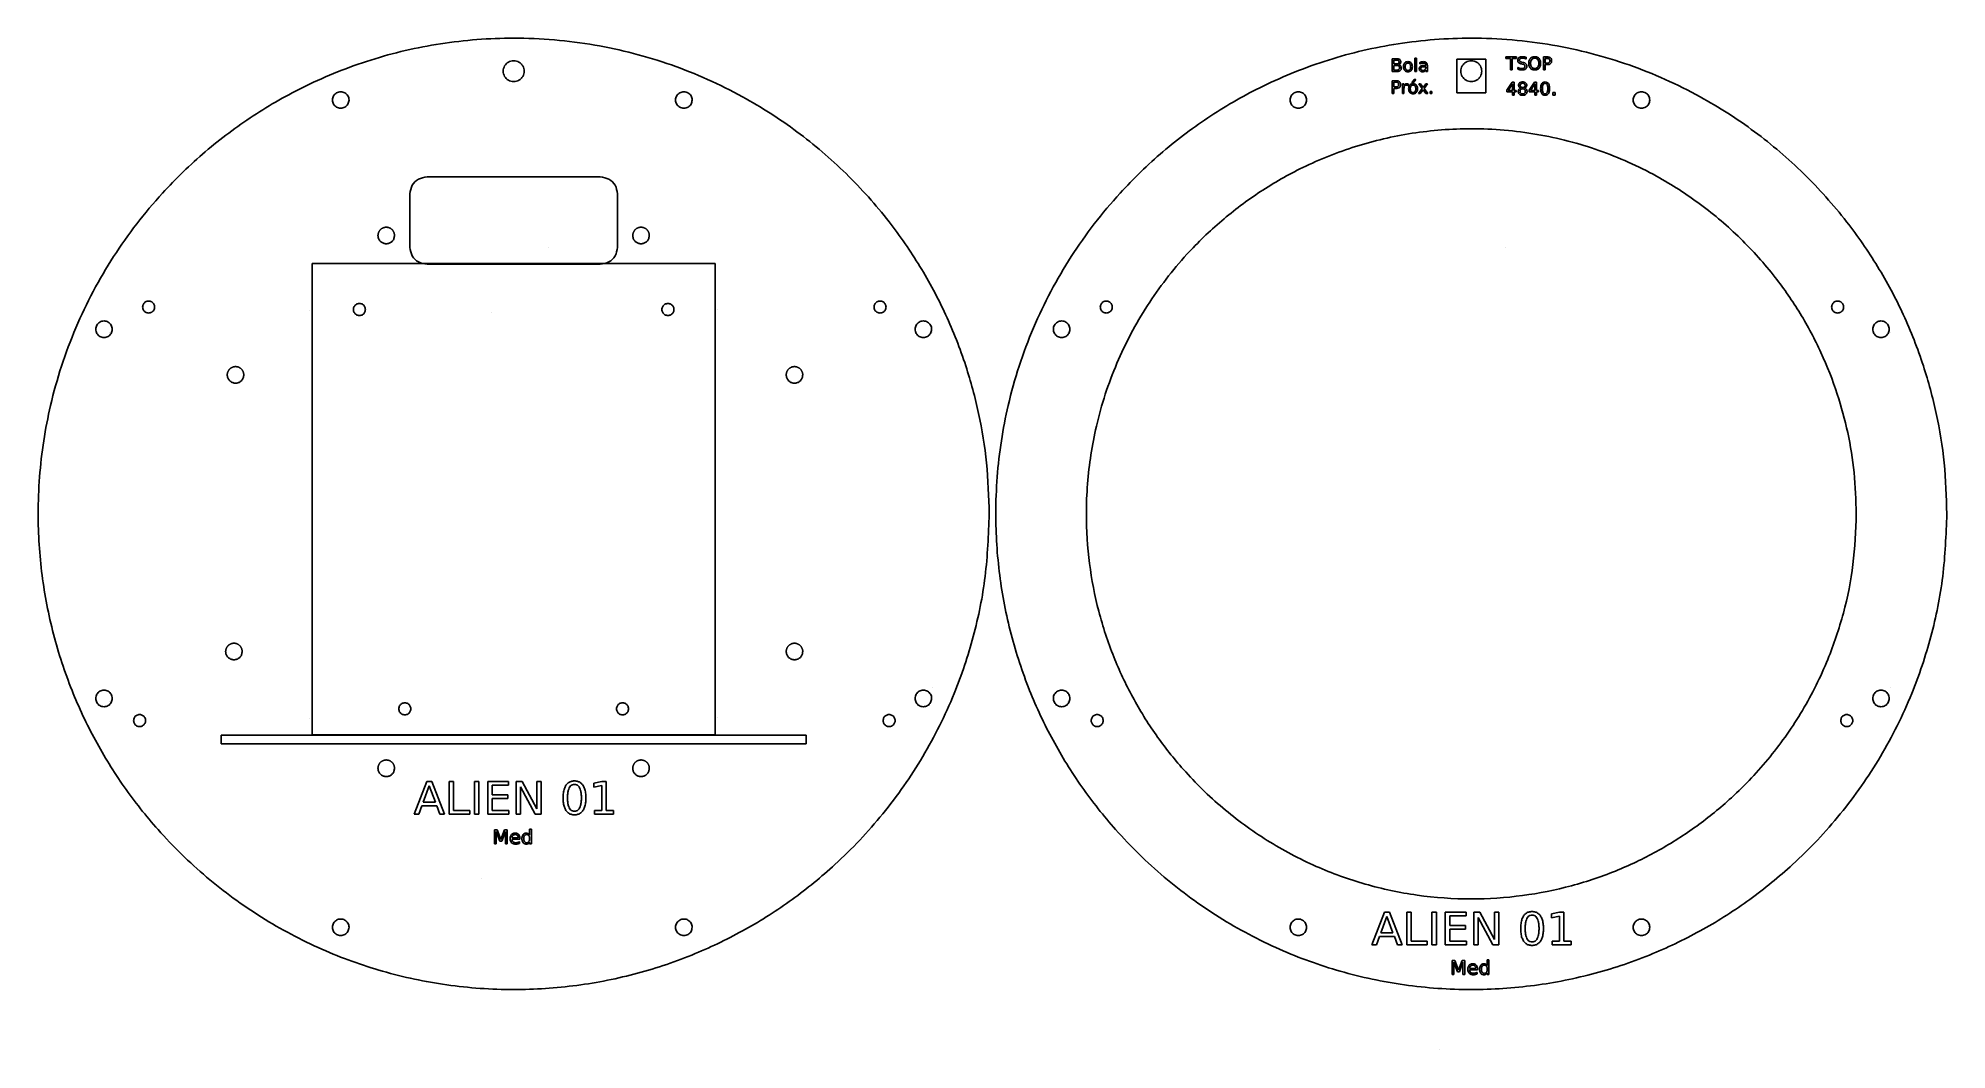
# Model space of a CAD drawing. Extents: x 0 to 421, y -13 to 210.
import ezdxf

# ---------------------------------------------------------------- set-up
doc = ezdxf.new("R2010")
doc.units = 0
doc.layers.add('Capa_1', color=7, linetype='CONTINUOUS')

msp = doc.modelspace()

# ---------------------------------------------------------------- linework, layer by layer
at = {"layer": 'Capa_1', "color": 3}
for p, q in [((69.80534, 203.663555), (69.80534, 203.663555)), ((280.90756, 203.663555), (280.90756, 203.663555)), ((112.573496, 163.786117), (112.573496, 163.786117)), ((323.675713, 163.786117), (323.675713, 163.786117)), ((60.071236, 149.798901), (60.071236, 149.798901)), ((100.073496, 149.286134), (100.073496, 149.286134)), ((149.955156, 149.978903), (149.955156, 149.978903)), ((15.956901, 145.036108), (15.956901, 145.036108)), ((197.299695, 145.036108), (197.299695, 145.036108)), ((227.059122, 145.036108), (227.059122, 145.036108)), ((408.401928, 145.036108), (408.401928, 145.036108)), ((15.956901, 63.672048), (15.956901, 63.672048)), ((197.299695, 66.674415), (197.299695, 66.674415)), ((227.059122, 63.672048), (227.059122, 63.672048)), ((408.401928, 66.674415), (408.401928, 66.674415)), ((60.071236, 59.987978), (60.071236, 59.987978)), ((149.884169, 60.09397), (149.884169, 60.09397)), ((97.963778, 24.705185), (97.963778, 24.705185)), ((309.066, -13.112592), (309.066, -13.112592))]:
    msp.add_line(p, q, dxfattribs=at)
at = {"layer": 'Capa_1', "color": 7}
for p, q in [((107.306637, 202.553948), (107.306637, 202.553948)), ((298.664305, 205.30472), (299.642035, 205.30472)), ((298.664305, 202.475778), (298.664305, 205.30472)), ((298.664305, 205.30472), (298.664305, 205.30472)), ((299.679938, 202.475778), (298.664305, 202.475778)), ((299.047054, 204.99018), (299.047054, 204.137519)), ((299.613616, 204.99018), (299.047054, 204.99018)), ((299.047054, 204.99018), (299.047054, 204.99018)), ((299.047054, 204.137519), (299.613616, 204.137519)), ((299.047054, 203.826773), (299.047054, 202.790314)), ((299.660972, 203.826773), (299.047054, 203.826773)), ((299.047054, 203.826773), (299.047054, 203.826773)), ((299.047054, 202.790314), (299.660972, 202.790314)), ((302.1318, 204.649117), (302.1318, 204.649117)), ((302.1318, 204.353526), (302.1318, 204.353526)), ((303.681736, 205.424091), (304.030393, 205.424091)), ((303.681736, 202.475778), (303.681736, 205.424091)), ((303.681736, 205.424091), (303.681736, 205.424091)), ((304.030393, 202.475778), (303.681736, 202.475778)), ((304.030393, 205.424091), (304.030393, 202.475778)), ((304.780738, 204.179206), (304.780738, 204.501323)), ((305.58033, 203.815405), (306.069195, 203.815405)), ((306.069195, 203.542552), (305.722457, 203.542552)), ((305.722457, 203.542552), (305.722457, 203.542552)), ((306.069195, 203.815405), (306.069195, 203.849511)), ((306.069195, 203.464865), (306.069195, 203.542552)), ((306.069195, 202.475778), (306.069195, 202.797895)), ((306.417852, 202.475778), (306.069195, 202.475778)), ((306.417852, 203.686556), (306.417852, 202.475778)), ((306.417852, 203.686556), (306.417852, 203.686556)), ((318.408854, 202.553949), (318.408854, 202.553949)), ((323.704923, 205.697037), (326.098054, 205.697037)), ((323.704923, 205.37492), (323.704923, 205.697037)), ((323.704923, 205.697037), (323.704923, 205.697037)), ((324.709154, 205.37492), (323.704923, 205.37492)), ((324.709154, 202.868098), (324.709154, 205.37492)), ((325.093795, 202.868098), (324.709154, 202.868098)), ((326.098054, 205.37492), (325.093795, 205.37492)), ((325.093795, 205.37492), (325.093795, 202.868098)), ((326.098054, 205.697037), (326.098054, 205.37492)), ((326.355752, 202.993153), (326.355752, 203.387274)), ((327.388403, 204.122457), (327.155344, 204.167931)), ((327.269051, 204.533629), (327.500219, 204.486258)), ((328.165276, 205.604191), (328.165276, 205.230916)), ((328.165276, 205.604191), (328.165276, 205.604191)), ((330.080916, 205.748198), (330.080916, 205.748198)), ((330.080916, 205.437449), (330.080916, 205.437449)), ((331.987101, 205.697037), (332.851124, 205.697037)), ((331.987101, 202.868098), (331.987101, 205.697037)), ((331.987101, 205.697037), (331.987101, 205.697037)), ((332.369851, 202.868098), (331.987101, 202.868098)), ((332.369851, 205.3825), (332.369851, 204.319516)), ((332.851124, 205.3825), (332.369851, 205.3825)), ((332.369851, 205.3825), (332.369851, 205.3825)), ((332.369851, 204.319516), (332.851124, 204.319516)), ((332.851124, 204.004979), (332.369851, 204.004979)), ((332.369851, 204.004979), (332.369851, 202.868098)), ((298.664305, 200.454025), (299.528328, 200.454025)), ((298.664305, 197.625083), (298.664305, 200.454025)), ((298.664305, 200.454025), (298.664305, 200.454025)), ((299.047054, 200.139486), (299.047054, 199.076501)), ((299.528328, 200.139486), (299.047054, 200.139486)), ((299.047054, 200.139486), (299.047054, 200.139486)), ((299.047054, 199.076501), (299.528328, 199.076501)), ((299.528328, 198.761965), (299.047054, 198.761965)), ((299.047054, 198.761965), (299.047054, 197.625083)), ((300.909665, 197.625078), (300.909665, 199.747256)), ((300.909665, 199.747256), (301.260185, 199.747256)), ((301.260185, 199.747256), (301.260185, 199.417561)), ((301.260185, 198.743011), (301.260185, 197.625078)), ((302.150737, 199.77948), (302.153559, 199.421363)), ((302.153559, 199.421363), (302.152656, 199.421357)), ((302.993932, 200.016324), (303.524482, 200.728771)), ((303.283831, 200.016324), (302.993932, 200.016324)), ((303.261112, 199.798423), (303.261112, 199.798423)), ((303.261112, 199.502832), (303.261112, 199.502832)), ((303.901559, 200.728771), (303.283831, 200.016324)), ((303.524482, 200.728771), (303.901559, 200.728771)), ((303.524482, 200.728771), (303.524482, 200.728771)), ((304.43589, 197.625083), (305.26012, 198.735439)), ((305.26012, 198.735439), (304.505994, 199.747262)), ((304.505994, 199.747262), (304.917164, 199.747262)), ((305.46476, 198.458796), (304.84706, 197.625083)), ((304.917164, 199.747262), (305.479915, 198.991236)), ((306.082459, 197.625083), (305.46476, 198.458796)), ((305.479915, 198.991236), (306.042666, 199.747262)), ((306.453836, 199.747262), (305.686445, 198.714597)), ((305.686445, 198.714597), (306.493629, 197.625083)), ((306.042666, 199.747262), (306.453836, 199.747262)), ((306.453836, 199.747262), (306.453836, 199.747262)), ((307.035552, 198.106363), (307.435348, 198.106363)), ((307.035552, 197.625083), (307.035552, 198.106363)), ((307.035552, 198.106363), (307.035552, 198.106363)), ((307.435348, 198.106363), (307.435348, 197.625083)), ((323.90578, 198.337429), (325.08245, 200.129913)), ((323.90578, 197.967941), (323.90578, 198.337429)), ((325.182864, 197.967941), (323.90578, 197.967941)), ((325.182864, 199.796428), (324.216507, 198.286268)), ((324.216507, 198.286268), (325.182864, 198.286268)), ((325.08245, 200.129913), (325.563723, 200.129913)), ((325.08245, 200.129913), (325.08245, 200.129913)), ((325.182864, 198.286268), (325.182864, 199.796428)), ((325.182864, 199.796428), (325.182864, 199.796428)), ((325.182864, 197.300971), (325.182864, 197.967941)), ((325.563723, 200.129913), (325.563723, 198.286268)), ((325.563723, 198.286268), (325.967301, 198.286268)), ((325.967301, 197.967941), (325.563723, 197.967941)), ((325.563723, 197.967941), (325.563723, 197.300971)), ((325.967301, 198.286268), (325.967301, 197.967941)), ((326.897675, 199.411781), (326.897675, 199.411781)), ((327.037883, 198.80734), (327.037883, 198.80734)), ((327.420632, 198.644388), (327.420632, 198.644388)), ((328.847407, 198.337429), (330.024076, 200.129913)), ((328.847407, 197.967941), (328.847407, 198.337429)), ((330.124519, 197.967941), (328.847407, 197.967941)), ((330.124519, 199.796428), (329.158162, 198.286268)), ((329.158162, 198.286268), (330.124519, 198.286268)), ((330.024076, 200.129913), (330.505378, 200.129913)), ((330.024076, 200.129913), (330.024076, 200.129913)), ((330.124519, 198.286268), (330.124519, 199.796428)), ((330.124519, 199.796428), (330.124519, 199.796428)), ((330.124519, 197.300971), (330.124519, 197.967941)), ((330.505378, 200.129913), (330.505378, 198.286268)), ((330.505378, 198.286268), (330.908956, 198.286268)), ((330.908956, 197.967941), (330.505378, 197.967941)), ((330.505378, 197.967941), (330.505378, 197.300971)), ((330.908956, 198.286268), (330.908956, 197.967941)), ((332.362259, 200.181071), (332.362259, 200.181071)), ((332.362259, 199.877902), (332.362259, 199.877902)), ((334.091406, 197.871396), (334.565257, 197.871396)), ((334.091406, 197.300971), (334.091406, 197.871396)), ((334.091406, 197.871396), (334.091406, 197.871396)), ((334.565257, 197.871396), (334.565257, 197.300971)), ((68.701411, 196.201365), (68.701411, 196.201365)), ((144.336967, 196.201365), (144.336967, 196.201365)), ((279.803619, 196.201365), (279.803619, 196.201365)), ((299.047054, 197.625083), (298.664305, 197.625083)), ((301.260185, 197.625078), (300.909665, 197.625078)), ((304.84706, 197.625083), (304.43589, 197.625083)), ((306.493629, 197.625083), (306.082459, 197.625083)), ((307.435348, 197.625083), (307.035552, 197.625083)), ((325.563723, 197.300971), (325.182864, 197.300971)), ((330.505378, 197.300971), (330.124519, 197.300971)), ((334.565257, 197.300971), (334.091406, 197.300971)), ((355.439175, 196.201365), (355.439175, 196.201365)), ((85.916298, 179.241128), (124.083704, 179.241128)), ((85.916298, 179.241128), (85.916298, 179.241128)), ((82.117248, 163.72407), (82.117248, 175.543057)), ((127.882751, 175.543057), (127.882751, 163.72407)), ((124.083704, 160.026), (85.916298, 160.026)), ((23.205307, 150.576375), (23.205307, 150.576375)), ((72.323611, 150.034723), (72.323611, 150.034723)), ((140.323613, 150.034723), (140.323613, 150.034723)), ((184.431308, 150.576375), (184.431308, 150.576375)), ((234.307529, 150.576375), (234.307529, 150.576375)), ((395.533529, 150.576375), (395.533529, 150.576375)), ((16.512498, 145.68203), (16.512498, 145.68203)), ((197.13472, 145.68203), (197.13472, 145.68203)), ((227.61472, 145.68203), (227.61472, 145.68203)), ((408.236942, 145.68203), (408.236942, 145.68203)), ((209.823611, 105.000001), (209.823611, 105.000001)), ((400.959418, 105.000001), (400.959418, 105.000001)), ((420.925822, 105.000001), (420.925822, 105.000001)), ((16.512498, 64.31797), (16.512498, 64.31797)), ((197.13472, 64.31797), (197.13472, 64.31797)), ((227.61472, 64.31797), (227.61472, 64.31797)), ((408.236942, 64.31797), (408.236942, 64.31797)), ((21.205145, 59.443464), (21.205145, 59.443464)), ((82.32361, 62.034722), (82.32361, 62.034722)), ((130.323612, 62.034722), (130.323612, 62.034722)), ((186.431507, 59.443464), (186.431507, 59.443464)), ((232.307366, 59.443464), (232.307366, 59.443464)), ((397.533728, 59.443464), (397.533728, 59.443464)), ((68.701411, 13.88581), (68.701411, 13.88581)), ((144.336967, 13.88581), (144.336967, 13.88581)), ((279.803619, 13.88581), (279.803619, 13.88581)), ((355.439175, 13.88581), (355.439175, 13.88581))]:
    msp.add_line(p, q, dxfattribs=at)
at = {"layer": 'Capa_1', "color": 1}
for p, q in [((312.889086, 205.210241), (319.315346, 205.210241)), ((312.889086, 197.783983), (312.889086, 205.210241)), ((319.315346, 205.210241), (319.315346, 197.783983)), ((319.315346, 197.783983), (312.889086, 197.783983)), ((60.549723, 160.187123), (60.549723, 56.286902)), ((149.449723, 160.187123), (60.549723, 160.187123)), ((60.549723, 160.187123), (60.549723, 160.187123)), ((149.449723, 56.286902), (149.449723, 160.187123)), ((40.54998, 56.228473), (40.54998, 54.328435)), ((169.450018, 56.228473), (40.54998, 56.228473)), ((40.54998, 56.228473), (40.54998, 56.228473)), ((60.549723, 56.286902), (149.449723, 56.286902)), ((169.450018, 54.328435), (169.450018, 56.228473)), ((40.54998, 54.328435), (169.450018, 54.328435))]:
    msp.add_line(p, q, dxfattribs=at)
at = {"layer": 'Capa_1', "color": 5}
for p, q in [((83.066974, 38.819585), (85.841206, 46.012967)), ((86.396051, 45.054171), (85.062474, 41.474343)), ((85.841206, 46.012967), (86.955765, 46.012967)), ((85.841206, 46.012967), (85.841206, 46.012967)), ((87.734496, 41.474343), (86.396051, 45.054171)), ((86.396051, 45.054171), (86.396051, 45.054171)), ((86.955765, 46.012967), (89.725128, 38.819585)), ((90.781282, 46.012967), (91.76443, 46.012967)), ((90.781282, 38.819585), (90.781282, 46.012967)), ((90.781282, 46.012967), (90.781282, 46.012967)), ((91.76443, 46.012967), (91.76443, 39.638657)), ((96.329742, 46.012967), (97.31289, 46.012967)), ((96.329742, 38.819585), (96.329742, 46.012967)), ((96.329742, 46.012967), (96.329742, 46.012967)), ((97.31289, 46.012967), (97.31289, 38.819585)), ((99.269452, 46.012967), (103.863968, 46.012967)), ((99.269452, 38.819585), (99.269452, 46.012967)), ((99.269452, 46.012967), (99.269452, 46.012967)), ((103.863968, 45.193895), (100.2526, 45.193895)), ((100.2526, 45.193895), (100.2526, 43.064307)), ((100.2526, 43.064307), (103.713088, 43.064307)), ((103.713088, 42.245235), (100.2526, 42.245235)), ((100.2526, 42.245235), (100.2526, 39.638657)), ((103.713088, 43.064307), (103.713088, 42.245235)), ((103.863968, 46.012967), (103.863968, 45.193895)), ((105.577177, 46.012967), (106.901019, 46.012967)), ((105.577177, 38.819585), (105.577177, 46.012967)), ((105.577177, 46.012967), (105.577177, 46.012967)), ((109.753123, 38.819585), (106.531124, 44.837358)), ((106.531124, 44.837358), (106.531124, 38.819585)), ((106.901019, 46.012967), (110.12302, 39.995194)), ((110.12302, 39.995194), (110.12302, 46.012967)), ((110.12302, 46.012967), (111.076967, 46.012967)), ((111.076967, 46.012967), (111.076967, 38.819585)), ((118.397041, 46.143055), (118.397041, 46.143055)), ((118.397041, 45.372164), (118.397041, 45.372164)), ((122.67033, 45.666067), (124.407874, 46.012967)), ((122.67033, 44.779541), (122.67033, 45.666067)), ((124.417607, 45.126442), (122.67033, 44.779541)), ((124.407874, 46.012967), (125.391022, 46.012967)), ((124.417607, 39.638657), (124.417607, 45.126442)), ((125.391022, 46.012967), (125.391022, 39.638657)), ((84.103661, 38.819585), (83.066974, 38.819585)), ((84.765583, 40.664907), (84.103661, 38.819585)), ((88.04112, 40.664907), (84.765583, 40.664907)), ((85.062474, 41.474343), (87.734496, 41.474343)), ((88.703041, 38.819585), (88.04112, 40.664907)), ((89.725128, 38.819585), (88.703041, 38.819585)), ((95.30279, 38.819585), (90.781282, 38.819585)), ((91.76443, 39.638657), (95.30279, 39.638657)), ((95.30279, 39.638657), (95.30279, 38.819585)), ((97.31289, 38.819585), (96.329742, 38.819585)), ((103.951575, 38.819585), (99.269452, 38.819585)), ((100.2526, 39.638657), (103.951575, 39.638657)), ((103.951575, 39.638657), (103.951575, 38.819585)), ((106.531124, 38.819585), (105.577177, 38.819585)), ((111.076967, 38.819585), (109.753123, 38.819585)), ((122.811473, 39.638657), (124.417607, 39.638657)), ((122.811473, 38.819585), (122.811473, 39.638657)), ((122.811473, 39.638657), (122.811473, 39.638657)), ((126.997156, 38.819585), (122.811473, 38.819585)), ((125.391022, 39.638657), (126.997156, 39.638657)), ((126.997156, 39.638657), (126.997156, 38.819585)), ((100.747208, 35.353842), (101.369392, 35.353842)), ((100.747208, 32.267725), (100.747208, 35.353842)), ((100.747208, 35.353842), (100.747208, 35.353842)), ((101.948168, 32.86097), (101.152349, 34.977637)), ((101.152349, 34.977637), (101.152349, 32.267725)), ((101.369392, 35.353842), (102.156939, 33.253711)), ((102.156939, 33.253711), (102.948623, 35.353842)), ((103.163597, 34.977637), (102.367779, 32.86097)), ((102.948623, 35.353842), (103.570807, 35.353842)), ((103.163597, 32.267725), (103.163597, 34.977637)), ((103.570807, 35.353842), (103.570807, 32.267725)), ((108.513142, 34.231427), (108.513142, 35.484065)), ((108.513142, 35.484065), (108.893479, 35.484065)), ((108.513142, 34.231427), (108.513142, 34.231427)), ((108.893479, 35.484065), (108.893479, 32.267725)), ((101.152349, 32.267725), (100.747208, 32.267725)), ((102.367779, 32.86097), (101.948168, 32.86097)), ((103.570807, 32.267725), (103.163597, 32.267725)), ((106.365468, 33.334324), (104.616737, 33.334324)), ((104.629141, 33.629916), (105.985131, 33.631891)), ((105.985131, 33.631891), (105.985131, 33.631981)), ((106.276585, 32.745214), (106.276585, 32.385547)), ((106.365468, 33.52036), (106.365468, 33.334324)), ((106.365468, 33.52036), (106.365468, 33.52036)), ((107.217096, 33.423208), (107.217096, 33.423208)), ((108.513142, 32.267725), (108.513142, 32.614991)), ((108.893479, 32.267725), (108.513142, 32.267725)), ((294.169191, 10.032918), (296.943423, 17.226301)), ((296.943423, 17.226301), (298.057982, 17.226301)), ((296.943423, 17.226301), (296.943423, 17.226301)), ((298.057982, 17.226301), (300.827345, 10.032918)), ((301.883499, 17.226301), (302.866647, 17.226301)), ((301.883499, 10.032918), (301.883499, 17.226301)), ((301.883499, 17.226301), (301.883499, 17.226301)), ((302.866647, 17.226301), (302.866647, 10.85199)), ((307.431959, 17.226301), (308.415107, 17.226301)), ((307.431959, 10.032918), (307.431959, 17.226301)), ((307.431959, 17.226301), (307.431959, 17.226301)), ((308.415107, 17.226301), (308.415107, 10.032918)), ((310.371669, 17.226301), (314.966185, 17.226301)), ((310.371669, 10.032918), (310.371669, 17.226301)), ((310.371669, 17.226301), (310.371669, 17.226301)), ((314.966185, 17.226301), (314.966185, 16.407229)), ((316.679394, 17.226301), (318.003236, 17.226301)), ((316.679394, 10.032918), (316.679394, 17.226301)), ((316.679394, 17.226301), (316.679394, 17.226301)), ((318.003236, 17.226301), (321.225237, 11.208528)), ((321.225237, 11.208528), (321.225237, 17.226301)), ((321.225237, 17.226301), (322.179184, 17.226301)), ((322.179184, 17.226301), (322.179184, 10.032918)), ((329.499258, 17.356389), (329.499258, 17.356389)), ((333.772547, 16.8794), (335.510091, 17.226301)), ((333.772547, 15.992874), (333.772547, 16.8794)), ((335.510091, 17.226301), (336.493239, 17.226301)), ((336.493239, 17.226301), (336.493239, 10.85199)), ((297.498268, 16.267504), (296.164691, 12.687676)), ((296.164691, 12.687676), (298.836713, 12.687676)), ((298.836713, 12.687676), (297.498268, 16.267504)), ((297.498268, 16.267504), (297.498268, 16.267504)), ((314.966185, 16.407229), (311.354817, 16.407229)), ((311.354817, 16.407229), (311.354817, 14.27764)), ((311.354817, 14.27764), (314.815305, 14.27764)), ((314.815305, 13.458568), (311.354817, 13.458568)), ((311.354817, 13.458568), (311.354817, 10.85199)), ((314.815305, 14.27764), (314.815305, 13.458568)), ((320.85534, 10.032918), (317.633341, 16.050691)), ((317.633341, 16.050691), (317.633341, 10.032918)), ((329.499258, 16.585497), (329.499258, 16.585497)), ((335.519824, 16.339775), (333.772547, 15.992874)), ((335.519824, 10.85199), (335.519824, 16.339775)), ((295.205878, 10.032918), (294.169191, 10.032918)), ((295.8678, 11.878241), (295.205878, 10.032918)), ((299.143337, 11.878241), (295.8678, 11.878241)), ((299.805259, 10.032918), (299.143337, 11.878241)), ((300.827345, 10.032918), (299.805259, 10.032918)), ((306.405007, 10.032918), (301.883499, 10.032918)), ((302.866647, 10.85199), (306.405007, 10.85199)), ((306.405007, 10.85199), (306.405007, 10.032918)), ((308.415107, 10.032918), (307.431959, 10.032918)), ((315.053792, 10.032918), (310.371669, 10.032918)), ((311.354817, 10.85199), (315.053792, 10.85199)), ((315.053792, 10.85199), (315.053792, 10.032918)), ((317.633341, 10.032918), (316.679394, 10.032918)), ((322.179184, 10.032918), (320.85534, 10.032918)), ((333.913691, 10.85199), (335.519824, 10.85199)), ((333.913691, 10.032918), (333.913691, 10.85199)), ((333.913691, 10.85199), (333.913691, 10.85199)), ((338.099373, 10.032918), (333.913691, 10.032918)), ((336.493239, 10.85199), (338.099373, 10.85199)), ((338.099373, 10.85199), (338.099373, 10.032918)), ((311.849425, 6.567175), (312.471609, 6.567175)), ((311.849425, 3.481058), (311.849425, 6.567175)), ((311.849425, 6.567175), (311.849425, 6.567175)), ((313.050385, 4.074303), (312.254566, 6.19097)), ((312.254566, 6.19097), (312.254566, 3.481058)), ((312.471609, 6.567175), (313.259156, 4.467044)), ((313.259156, 4.467044), (314.05084, 6.567175)), ((314.265814, 6.19097), (313.469996, 4.074303)), ((314.05084, 6.567175), (314.673024, 6.567175)), ((314.265814, 3.481058), (314.265814, 6.19097)), ((314.673024, 6.567175), (314.673024, 3.481058)), ((317.467685, 4.547658), (315.718954, 4.547658)), ((315.731358, 4.843249), (317.087348, 4.845224)), ((317.087348, 4.845224), (317.087348, 4.845315)), ((317.467685, 4.733693), (317.467685, 4.547658)), ((317.467685, 4.733693), (317.467685, 4.733693)), ((318.319313, 4.636541), (318.319313, 4.636541)), ((319.615359, 5.44476), (319.615359, 6.697398)), ((319.615359, 6.697398), (319.995696, 6.697398)), ((319.615359, 5.44476), (319.615359, 5.44476)), ((319.995696, 6.697398), (319.995696, 3.481058)), ((312.254566, 3.481058), (311.849425, 3.481058)), ((313.469996, 4.074303), (313.050385, 4.074303)), ((314.673024, 3.481058), (314.265814, 3.481058)), ((317.378802, 3.958547), (317.378802, 3.59888)), ((319.615359, 3.481058), (319.615359, 3.828324)), ((319.995696, 3.481058), (319.615359, 3.481058))]:
    msp.add_line(p, q, dxfattribs=at)
at = {"layer": 'Capa_1', "color": 7}
for points, knots in [([(209.823611, 105.000001), (209.651827, 100.392712), (209.312173, 91.283057), (206.584343, 77.973778), (202.112998, 64.576426), (195.510842, 51.34385), (186.648463, 38.659089), (176.796672, 28.210884), (166.51032, 19.820056), (156.18103, 13.224264), (144.776255, 7.699594), (132.318545, 3.46679), (118.868621, 0.778922), (104.72152, -0.146681), (90.30429, 0.853175), (76.089344, 3.870533), (62.334007, 8.846657), (49.244054, 15.792326), (37.08009, 24.687394), (27.036155, 34.497826), (18.947645, 44.724374), (12.576211, 55.008583), (7.29048, 66.268496), (3.276684, 78.467264), (0.743824, 91.537766), (0.004236, 103.197011), (0.381438, 113.103323), (1.30056, 121.085803), (3.447963, 132.205053), (7.991246, 146.124109), (16.367497, 161.919789), (26.288578, 174.801057), (36.852215, 185.012515), (47.439922, 192.9529), (59.622434, 199.887669), (73.463518, 205.409775), (88.93406, 209.013819), (105.583779, 210.278383), (122.800798, 208.828576), (139.83552, 204.407749), (154.780627, 197.722085), (167.623358, 189.471279), (178.487788, 180.198695), (187.492959, 170.12327), (194.755498, 159.620128), (200.442252, 148.966151), (204.728339, 138.070588), (207.672271, 127.101253), (209.484636, 116.17695), (209.709877, 108.750131), (209.823611, 105.000001)], [0, 0, 0, 0, 13.811684, 27.308829, 40.584757, 56.096925, 71.494186, 86.847672, 99.019157, 111.234079, 123.529931, 136.950095, 150.594611, 164.559627, 179.360557, 193.807935, 208.014166, 223.109126, 238.106798, 253.07103, 265.083226, 277.141834, 289.283711, 302.316769, 315.565731, 329.119273, 337.261922, 345.281415, 353.199238, 371.211401, 388.963551, 406.588914, 419.749016, 432.933808, 446.185844, 461.694423, 477.470613, 493.657012, 511.596341, 529.051031, 546.20772, 560.485497, 574.708737, 588.927866, 600.89944, 612.936421, 625.079689, 635.937363, 646.962089, 658.207035, 658.207035, 658.207035, 658.207035]), ([(420.925822, 105.000001), (420.75404, 100.392712), (420.414388, 91.283058), (417.686569, 77.973776), (413.215205, 64.576428), (406.613054, 51.343851), (397.750678, 38.65909), (387.898896, 28.210882), (377.612547, 19.820055), (367.283255, 13.224261), (355.878474, 7.699596), (343.420762, 3.46679), (329.970841, 0.778922), (315.823744, -0.146681), (301.406517, 0.853175), (287.19157, 3.870534), (273.436231, 8.846656), (260.346276, 15.792326), (248.182312, 24.687394), (238.138376, 34.497826), (230.049866, 44.724374), (223.678433, 55.008583), (218.392704, 66.268497), (214.378906, 78.467264), (211.846046, 91.537766), (211.106457, 103.197011), (211.483659, 113.103323), (212.402782, 121.085802), (214.550183, 132.205054), (219.093467, 146.124109), (227.469719, 161.919789), (237.390799, 174.801057), (247.954438, 185.012515), (258.542145, 192.9529), (270.724656, 199.887669), (284.565739, 205.409777), (300.036283, 209.013819), (316.686002, 210.278383), (333.903019, 208.828576), (350.937736, 204.40775), (365.882838, 197.72208), (378.725576, 189.471282), (389.590009, 180.198692), (398.595194, 170.123277), (405.857721, 159.620125), (411.544473, 148.96615), (415.830569, 138.07059), (418.774495, 127.101253), (420.58685, 116.176949), (420.812089, 108.750131), (420.925822, 105.000001)], [0, 0, 0, 0, 13.811684, 27.308828, 40.584759, 56.096927, 71.494185, 86.847665, 99.019148, 111.23407, 123.529932, 136.950095, 150.59461, 164.559619, 179.360546, 193.807924, 208.014161, 223.10912, 238.106793, 253.071026, 265.083221, 277.141829, 289.283705, 302.316764, 315.565726, 329.119268, 337.261917, 345.281411, 353.199232, 371.211396, 388.963546, 406.588909, 419.749011, 432.933804, 446.185839, 461.694415, 477.47061, 493.657011, 511.596336, 529.051019, 546.207703, 560.485487, 574.708731, 588.927868, 600.899435, 612.936416, 625.079687, 635.937359, 646.962084, 658.20703, 658.20703, 658.20703, 658.20703]), ([(107.306637, 202.553948), (107.29126, 202.352098), (107.260633, 201.950069), (107.018615, 201.387443), (106.650374, 200.904078), (106.166436, 200.533387), (105.603648, 200.300551), (104.800084, 200.193204), (103.79116, 200.463785), (102.910456, 201.346224), (102.583181, 202.553948), (102.910456, 203.761671), (103.79116, 204.64411), (104.800084, 204.914692), (105.603648, 204.807344), (106.166436, 204.574508), (106.650374, 204.203817), (107.018615, 203.720453), (107.260633, 203.157826), (107.29126, 202.755797), (107.306637, 202.553948)], [0, 0, 0, 0, 0.60382, 1.202643, 1.806463, 2.410282, 3.009105, 3.612925, 4.818971, 5.989246, 7.195291, 8.401337, 9.571612, 10.777657, 11.381477, 11.9803, 12.58412, 13.18794, 13.786763, 14.390582, 14.390582, 14.390582, 14.390582]), ([(299.613616, 204.137519), (299.670807, 204.139305), (299.775805, 204.142583), (299.918461, 204.176213), (300.032204, 204.234423), (300.113924, 204.322019), (300.160753, 204.435895), (300.173045, 204.563502), (300.160726, 204.690902), (300.113831, 204.804173), (300.031877, 204.891267), (299.918728, 204.950809), (299.775849, 204.984994), (299.670805, 204.988352), (299.613616, 204.99018)], [0, 0, 0, 0, 0.171337, 0.314561, 0.436177, 0.549249, 0.666101, 0.798788, 0.93043, 1.046703, 1.159622, 1.281742, 1.42512, 1.596471, 1.596471, 1.596471, 1.596471]), ([(299.642035, 205.30472), (299.732256, 205.301499), (299.900225, 205.295502), (300.131399, 205.235464), (300.318387, 205.134276), (300.457169, 204.991156), (300.53906, 204.808605), (300.558843, 204.620885), (300.546017, 204.449541), (300.50642, 204.307761), (300.437719, 204.189402), (300.340789, 204.097108), (300.217598, 204.031171), (300.124713, 204.011447), (300.075952, 204.001093)], [0, 0, 0, 0, 0.270238, 0.503117, 0.70973, 0.900636, 1.090277, 1.298479, 1.46031, 1.603807, 1.736313, 1.865713, 2.000505, 2.149464, 2.149464, 2.149464, 2.149464]), ([(299.660972, 202.790314), (299.723923, 202.792491), (299.839624, 202.79649), (299.996833, 202.837713), (300.121448, 202.90982), (300.209141, 203.017099), (300.258805, 203.154668), (300.271884, 203.309717), (300.258869, 203.464475), (300.209539, 203.601891), (300.120721, 203.707266), (299.996928, 203.779453), (299.839593, 203.820571), (299.723912, 203.824587), (299.660972, 203.826773)], [0, 0, 0, 0, 0.188542, 0.346536, 0.482661, 0.613374, 0.753313, 0.914808, 1.076932, 1.216282, 1.345538, 1.481663, 1.639657, 1.828199, 1.828199, 1.828199, 1.828199]), ([(300.075952, 204.001093), (300.134974, 203.985348), (300.248507, 203.955063), (300.398932, 203.867637), (300.518501, 203.751345), (300.608163, 203.610543), (300.660843, 203.445652), (300.677485, 203.250176), (300.655172, 203.038826), (300.566867, 202.832715), (300.416241, 202.670162), (300.212708, 202.55473), (299.960887, 202.486275), (299.778018, 202.479443), (299.679938, 202.475778)], [0, 0, 0, 0, 0.182632, 0.351302, 0.515232, 0.678832, 0.847005, 1.029115, 1.264347, 1.477579, 1.68994, 1.917061, 2.170995, 2.464733, 2.464733, 2.464733, 2.464733]), ([(302.1318, 204.649117), (302.226638, 204.64366), (302.407716, 204.63324), (302.657762, 204.529599), (302.858238, 204.359538), (303.005015, 204.129935), (303.09028, 203.847529), (303.113929, 203.535255), (303.090252, 203.222967), (303.004774, 202.940686), (302.858537, 202.710649), (302.657731, 202.539787), (302.407724, 202.438984), (302.131453, 202.411325), (301.854972, 202.438953), (301.60436, 202.539704), (301.403098, 202.710299), (301.258073, 202.940941), (301.173205, 203.223035), (301.149744, 203.535255), (301.173178, 203.847461), (301.257833, 204.129677), (301.403398, 204.359889), (301.604329, 204.52968), (301.854981, 204.633285), (302.036609, 204.643673), (302.1318, 204.649117)], [0, 0, 0, 0, 0.283389, 0.54108, 0.79582, 1.060821, 1.347064, 1.671728, 1.995552, 2.281795, 2.547504, 2.802242, 3.059934, 3.343322, 3.627754, 3.886028, 4.140927, 4.406067, 4.692121, 5.015926, 5.340571, 5.626625, 5.891056, 6.145956, 6.40423, 6.688662, 6.688662, 6.688662, 6.688662]), ([(302.1318, 204.353526), (302.072924, 204.349345), (301.958745, 204.341237), (301.802198, 204.261738), (301.678886, 204.134703), (301.587823, 203.966993), (301.535124, 203.761934), (301.520365, 203.534917), (301.534984, 203.3077), (301.587314, 203.102353), (301.676192, 202.93337), (301.800913, 202.806709), (301.95796, 202.730331), (302.131104, 202.709185), (302.303976, 202.73054), (302.459776, 202.807883), (302.583091, 202.93557), (302.673674, 203.103595), (302.726535, 203.308565), (302.741406, 203.534621), (302.726509, 203.760477), (302.673655, 203.964805), (302.582713, 204.132713), (302.460006, 204.260659), (302.304097, 204.341055), (302.190341, 204.349289), (302.1318, 204.353526)], [0, 0, 0, 0, 0.175612, 0.340565, 0.512947, 0.699728, 0.906574, 1.143066, 1.379751, 1.587038, 1.774228, 1.946027, 2.111276, 2.287903, 2.462462, 2.626851, 2.799094, 2.986612, 3.193457, 3.429109, 3.663711, 3.869947, 4.057281, 4.230271, 4.394943, 4.569532, 4.569532, 4.569532, 4.569532]), ([(306.069195, 202.797895), (306.041886, 202.75754), (305.988811, 202.679112), (305.887389, 202.582405), (305.772966, 202.506939), (305.641604, 202.456296), (305.494362, 202.426668), (305.322547, 202.416619), (305.138485, 202.431815), (304.958875, 202.492892), (304.811365, 202.595684), (304.702315, 202.735489), (304.637164, 202.906196), (304.618531, 203.103009), (304.63952, 203.30726), (304.720924, 203.498166), (304.862443, 203.646593), (305.058337, 203.747238), (305.303385, 203.80646), (305.482971, 203.81226), (305.58033, 203.815405)], [0, 0, 0, 0, 0.145829, 0.283412, 0.417311, 0.554536, 0.702935, 0.866203, 1.069732, 1.253105, 1.428694, 1.601491, 1.777073, 1.969207, 2.189972, 2.386787, 2.580261, 2.792413, 3.038734, 3.330381, 3.330381, 3.330381, 3.330381]), ([(304.780738, 204.501323), (304.822679, 204.516823), (304.904993, 204.547242), (305.029053, 204.583857), (305.150706, 204.611916), (305.269772, 204.63352), (305.386929, 204.646239), (305.558419, 204.652396), (305.772537, 204.635475), (306.012149, 204.557514), (306.20115, 204.418649), (306.331385, 204.22024), (306.406618, 203.969512), (306.413912, 203.785795), (306.417852, 203.686556)], [0, 0, 0, 0, 0.134114, 0.263212, 0.387715, 0.508514, 0.626045, 0.74087, 1.023172, 1.265859, 1.487428, 1.712712, 1.965609, 2.262696, 2.262696, 2.262696, 2.262696]), ([(306.069195, 203.849511), (306.066287, 203.899468), (306.060756, 203.994502), (306.005005, 204.125255), (305.912375, 204.227512), (305.789166, 204.302705), (305.636424, 204.345799), (305.485516, 204.356104), (305.346753, 204.35031), (305.228223, 204.335822), (305.111921, 204.311598), (304.998221, 204.277518), (304.887045, 204.23422), (304.816295, 204.197607), (304.780738, 204.179206)], [0, 0, 0, 0, 0.149267, 0.283951, 0.416971, 0.557069, 0.711331, 0.888372, 1.00868, 1.12768, 1.246188, 1.364624, 1.483433, 1.603472, 1.603472, 1.603472, 1.603472]), ([(305.722457, 203.542552), (305.63802, 203.541016), (305.487589, 203.53828), (305.289839, 203.508825), (305.140785, 203.458129), (305.039013, 203.371042), (304.983127, 203.25211), (304.969617, 203.124616), (304.981457, 203.002826), (305.023082, 202.899712), (305.092478, 202.815524), (305.187171, 202.754973), (305.302106, 202.719135), (305.445645, 202.707817), (305.607186, 202.725641), (305.769766, 202.796345), (305.90131, 202.914489), (305.999609, 203.069591), (306.059751, 203.258255), (306.065937, 203.393592), (306.069195, 203.464865)], [0, 0, 0, 0, 0.25308, 0.450887, 0.598477, 0.719014, 0.841603, 0.982982, 1.099138, 1.205638, 1.311523, 1.421186, 1.538028, 1.669104, 1.850955, 2.020065, 2.192057, 2.373392, 2.565143, 2.778473, 2.778473, 2.778473, 2.778473]), ([(318.408854, 202.553949), (318.393476, 202.3521), (318.36285, 201.950071), (318.120831, 201.387444), (317.752591, 200.904079), (317.268653, 200.533388), (316.705864, 200.300552), (315.902301, 200.193205), (314.893377, 200.463786), (314.012672, 201.346226), (313.685398, 202.553949), (314.012672, 203.761673), (314.893377, 204.644113), (315.902301, 204.914694), (316.705864, 204.807347), (317.268653, 204.57451), (317.752591, 204.20382), (318.120831, 203.720455), (318.36285, 203.157828), (318.393477, 202.755799), (318.408854, 202.553949)], [0, 0, 0, 0, 0.60382, 1.202643, 1.806463, 2.410283, 3.009106, 3.612926, 4.818972, 5.989246, 7.195292, 8.401338, 9.571613, 10.777659, 11.381479, 11.980302, 12.584122, 13.187942, 13.786765, 14.390585, 14.390585, 14.390585, 14.390585]), ([(327.155344, 204.167931), (327.068168, 204.187776), (326.907785, 204.224286), (326.696813, 204.312545), (326.533305, 204.42442), (326.420115, 204.569712), (326.35597, 204.746071), (326.337151, 204.951936), (326.360791, 205.170199), (326.451747, 205.377801), (326.604548, 205.543978), (326.809228, 205.664764), (327.059882, 205.735421), (327.285706, 205.75123), (327.471519, 205.74545), (327.606908, 205.733382), (327.74402, 205.713269), (327.882971, 205.685028), (328.024084, 205.649233), (328.117767, 205.619347), (328.165276, 205.604191)], [0, 0, 0, 0, 0.267828, 0.492741, 0.682219, 0.855679, 1.035979, 1.237322, 1.471586, 1.687316, 1.905381, 2.137733, 2.391341, 2.679722, 2.813252, 2.94894, 3.087237, 3.228775, 3.374151, 3.523724, 3.523724, 3.523724, 3.523724]), ([(327.500219, 204.486258), (327.58793, 204.466578), (327.750967, 204.429996), (327.966829, 204.334101), (328.134608, 204.207859), (328.254356, 204.049207), (328.323214, 203.858211), (328.343422, 203.636023), (328.319301, 203.402587), (328.224815, 203.182236), (328.061743, 203.011675), (327.83995, 202.892677), (327.56332, 202.82542), (327.315358, 202.809637), (327.112826, 202.816627), (326.969802, 202.832235), (326.821672, 202.857462), (326.669258, 202.893032), (326.512956, 202.937687), (326.408837, 202.974423), (326.355752, 202.993153)], [0, 0, 0, 0, 0.269211, 0.500407, 0.702878, 0.892696, 1.088149, 1.303675, 1.557551, 1.784889, 2.009341, 2.251754, 2.529968, 2.857149, 2.99408, 3.137621, 3.288393, 3.444609, 3.606929, 3.775774, 3.775774, 3.775774, 3.775774]), ([(326.355752, 203.387274), (326.406807, 203.359829), (326.506554, 203.306208), (326.659362, 203.2406), (326.809837, 203.188599), (326.958652, 203.151367), (327.10585, 203.128883), (327.271071, 203.120709), (327.445208, 203.131406), (327.618112, 203.17255), (327.758246, 203.244009), (327.862948, 203.34506), (327.925045, 203.475266), (327.940863, 203.614176), (327.928118, 203.746118), (327.884687, 203.860053), (327.80818, 203.953408), (327.698664, 204.02631), (327.556149, 204.084203), (327.447638, 204.108948), (327.388403, 204.122457)], [0, 0, 0, 0, 0.173824, 0.339605, 0.498256, 0.65099, 0.799178, 0.944201, 1.14661, 1.32063, 1.473763, 1.613106, 1.749263, 1.897541, 2.027181, 2.143997, 2.257759, 2.383268, 2.53471, 2.716762, 2.716762, 2.716762, 2.716762]), ([(328.165276, 205.230916), (328.118017, 205.252697), (328.026392, 205.294925), (327.888998, 205.346714), (327.75682, 205.387358), (327.628672, 205.416151), (327.503803, 205.433561), (327.357036, 205.440194), (327.196466, 205.430372), (327.031522, 205.391619), (326.897685, 205.324853), (326.798373, 205.229552), (326.739416, 205.107422), (326.724676, 204.979072), (326.735574, 204.859903), (326.773026, 204.760351), (326.841047, 204.677979), (326.949047, 204.619358), (327.093742, 204.569611), (327.206185, 204.546532), (327.269051, 204.533629)], [0, 0, 0, 0, 0.15607, 0.302586, 0.440113, 0.570616, 0.696201, 0.817809, 1.010918, 1.176968, 1.322919, 1.454382, 1.582344, 1.721302, 1.836922, 1.938727, 2.035741, 2.150315, 2.301953, 2.494236, 2.494236, 2.494236, 2.494236]), ([(330.080916, 205.748198), (330.205682, 205.740678), (330.445561, 205.72622), (330.778055, 205.585083), (331.04674, 205.356655), (331.248342, 205.054154), (331.366598, 204.68504), (331.3998, 204.280011), (331.366579, 203.874951), (331.248047, 203.506016), (331.047355, 203.203092), (330.777782, 202.974603), (330.445468, 202.83817), (330.080501, 202.800125), (329.715154, 202.838192), (329.381672, 202.974577), (329.111043, 203.202569), (328.909838, 203.505338), (328.791441, 203.874398), (328.758293, 204.279724), (328.791457, 204.685056), (328.909784, 205.054103), (329.111356, 205.357104), (329.381431, 205.585084), (329.715053, 205.726225), (329.955734, 205.74068), (330.080916, 205.748198)], [0, 0, 0, 0, 0.372781, 0.716717, 1.061733, 1.417454, 1.792945, 2.211677, 2.62957, 3.005062, 3.361482, 3.70582, 4.049512, 4.422268, 4.796261, 5.141107, 5.48641, 5.842131, 6.217622, 6.636354, 7.055085, 7.430577, 7.786298, 8.132276, 8.477366, 8.851383, 8.851383, 8.851383, 8.851383]), ([(330.080916, 205.437449), (329.993378, 205.431559), (329.82404, 205.420164), (329.590901, 205.308596), (329.404222, 205.129875), (329.267683, 204.891211), (329.187894, 204.600642), (329.165567, 204.280071), (329.187903, 203.959727), (329.267768, 203.669731), (329.404283, 203.431639), (329.590897, 203.252062), (329.82404, 203.143724), (330.080786, 203.113661), (330.337123, 203.143633), (330.5694, 203.251848), (330.753714, 203.432422), (330.890412, 203.669629), (330.97014, 203.959757), (330.992529, 204.280071), (330.970149, 204.600612), (330.890497, 204.891313), (330.753774, 205.12909), (330.569396, 205.308817), (330.337126, 205.42024), (330.168313, 205.431579), (330.080916, 205.437449)], [0, 0, 0, 0, 0.26124, 0.50536, 0.757058, 1.026068, 1.319916, 1.653455, 1.985947, 2.279188, 2.548016, 2.799714, 3.043834, 3.305074, 3.565913, 3.808901, 4.059077, 4.327905, 4.621146, 4.953637, 5.287177, 5.581025, 5.850035, 6.10021, 6.343198, 6.604037, 6.604037, 6.604037, 6.604037]), ([(332.851124, 205.697037), (332.948686, 205.693249), (333.129724, 205.68622), (333.377768, 205.614916), (333.57473, 205.492052), (333.717767, 205.318831), (333.799424, 205.098269), (333.82129, 204.851256), (333.799464, 204.603846), (333.717958, 204.382014), (333.575147, 204.208001), (333.377491, 204.086371), (333.129665, 204.015674), (332.948685, 204.008725), (332.851124, 204.004979)], [0, 0, 0, 0, 0.292159, 0.542134, 0.764825, 0.978565, 1.203529, 1.459299, 1.717164, 1.943306, 2.157371, 2.379496, 2.62929, 2.921432, 2.921432, 2.921432, 2.921432]), ([(332.851124, 204.319516), (332.906381, 204.321994), (333.010159, 204.326647), (333.15327, 204.37346), (333.268588, 204.452144), (333.3528, 204.561841), (333.401444, 204.699247), (333.414683, 204.851604), (333.401431, 205.003774), (333.352688, 205.140507), (333.268522, 205.249883), (333.153275, 205.328562), (333.010157, 205.375367), (332.90638, 205.380022), (332.851124, 205.3825)], [0, 0, 0, 0, 0.165358, 0.310559, 0.445343, 0.578203, 0.71829, 0.876603, 1.033868, 1.173362, 1.306056, 1.440839, 1.586041, 1.751399, 1.751399, 1.751399, 1.751399]), ([(68.701411, 196.201365), (68.651289, 195.879892), (68.552531, 195.246479), (67.826528, 194.549167), (66.879456, 194.290707), (65.922555, 194.549375), (65.225454, 195.245666), (65.011399, 196.043331), (65.096285, 196.678578), (65.28036, 197.12365), (65.573426, 197.505736), (65.95557, 197.798776), (66.400381, 197.983016), (66.877793, 198.046046), (67.355253, 197.983017), (67.799922, 197.798772), (68.182591, 197.505751), (68.4737, 197.123594), (68.665042, 196.678788), (68.689255, 196.360946), (68.701411, 196.201365)], [0, 0, 0, 0, 0.953491, 1.878702, 2.832193, 3.785684, 4.710894, 5.664385, 6.141761, 6.615186, 7.092562, 7.569937, 8.043363, 8.520738, 8.998114, 9.471539, 9.948915, 10.42629, 10.899716, 11.377091, 11.377091, 11.377091, 11.377091]), ([(144.336967, 196.201365), (144.286845, 195.879892), (144.188087, 195.246479), (143.462084, 194.549167), (142.515011, 194.290707), (141.558111, 194.549375), (140.86101, 195.245666), (140.646954, 196.043331), (140.73184, 196.678578), (140.915915, 197.12365), (141.208982, 197.505736), (141.591126, 197.798776), (142.035937, 197.983016), (142.513349, 198.046046), (142.990809, 197.983017), (143.435477, 197.798772), (143.818147, 197.505751), (144.109255, 197.123594), (144.300598, 196.678788), (144.32481, 196.360946), (144.336967, 196.201365)], [0, 0, 0, 0, 0.953491, 1.878702, 2.832193, 3.785684, 4.710894, 5.664385, 6.141761, 6.615186, 7.092562, 7.569937, 8.043363, 8.520738, 8.998114, 9.471539, 9.948915, 10.42629, 10.899716, 11.377091, 11.377091, 11.377091, 11.377091]), ([(279.803619, 196.201365), (279.753498, 195.879893), (279.654741, 195.246484), (278.928744, 194.549173), (277.981677, 194.290705), (277.024777, 194.549375), (276.327676, 195.245666), (276.113621, 196.043331), (276.198507, 196.678578), (276.382581, 197.123653), (276.675653, 197.505726), (277.057776, 197.798811), (277.502663, 197.982885), (278.138851, 198.067757), (278.92941, 197.853828), (279.654572, 197.156179), (279.753441, 196.522815), (279.803619, 196.201365)], [0, 0, 0, 0, 0.953486, 1.878693, 2.832179, 3.78567, 4.710881, 5.664372, 6.141747, 6.615172, 7.092548, 7.569924, 8.043349, 8.520725, 9.474212, 10.399419, 11.352906, 11.352906, 11.352906, 11.352906]), ([(299.528328, 200.454025), (299.62589, 200.450237), (299.806928, 200.443209), (300.054972, 200.371903), (300.251933, 200.249038), (300.394971, 200.075818), (300.476628, 199.855255), (300.498493, 199.608243), (300.476667, 199.360832), (300.395161, 199.139), (300.252351, 198.964987), (300.054695, 198.843357), (299.806869, 198.77266), (299.625889, 198.765711), (299.528328, 198.761965)], [0, 0, 0, 0, 0.292159, 0.542135, 0.764826, 0.978565, 1.203529, 1.4593, 1.717164, 1.943306, 2.157372, 2.379497, 2.629291, 2.921433, 2.921433, 2.921433, 2.921433]), ([(299.528328, 199.076501), (299.583586, 199.078979), (299.687369, 199.083633), (299.830485, 199.130449), (299.945819, 199.209123), (300.030016, 199.318833), (300.07865, 199.456235), (300.091886, 199.60859), (300.078637, 199.760759), (300.029903, 199.897488), (299.945753, 200.006879), (299.83049, 200.085545), (299.687367, 200.132353), (299.583585, 200.137007), (299.528328, 200.139486)], [0, 0, 0, 0, 0.165361, 0.310572, 0.445369, 0.578219, 0.718303, 0.876613, 1.033878, 1.173369, 1.306053, 1.440849, 1.58606, 1.751421, 1.751421, 1.751421, 1.751421]), ([(301.260185, 199.417561), (301.285581, 199.457909), (301.334988, 199.536402), (301.432752, 199.633525), (301.54554, 199.708137), (301.674053, 199.761467), (301.818989, 199.792128), (301.929502, 199.799479), (301.999952, 199.797971), (302.026515, 199.796095), (302.054708, 199.792497), (302.08498, 199.789768), (302.117194, 199.78521), (302.139307, 199.781433), (302.150737, 199.77948)], [0, 0, 0, 0, 0.142661, 0.277537, 0.409679, 0.546138, 0.692328, 0.852253, 0.877109, 0.903705, 0.93209, 0.962359, 0.994872, 1.029658, 1.029658, 1.029658, 1.029658]), ([(302.152656, 199.421357), (302.139322, 199.428535), (302.11248, 199.442985), (302.069156, 199.459343), (302.023545, 199.471039), (301.975867, 199.481051), (301.925111, 199.486495), (301.829187, 199.48962), (301.694363, 199.475995), (301.534598, 199.410203), (301.408672, 199.297695), (301.320173, 199.144639), (301.26813, 198.955064), (301.262962, 198.817127), (301.260185, 198.743011)], [0, 0, 0, 0, 0.045393, 0.091379, 0.138465, 0.186566, 0.237412, 0.29134, 0.474508, 0.639212, 0.801175, 0.971601, 1.162729, 1.384689, 1.384689, 1.384689, 1.384689]), ([(303.261112, 199.798423), (303.355951, 199.792966), (303.537028, 199.782546), (303.787074, 199.678904), (303.98755, 199.508843), (304.134327, 199.27924), (304.219592, 198.996835), (304.243241, 198.68456), (304.219564, 198.372272), (304.134086, 198.089991), (303.987849, 197.859955), (303.787043, 197.689093), (303.537036, 197.588289), (303.26076, 197.560631), (302.984271, 197.588258), (302.733649, 197.689007), (302.532382, 197.859603), (302.387357, 198.090247), (302.302489, 198.37234), (302.279028, 198.68456), (302.302462, 198.996767), (302.387117, 199.278983), (302.532682, 199.509195), (302.733617, 199.678988), (302.98428, 199.782591), (303.165916, 199.792979), (303.261112, 199.798423)], [0, 0, 0, 0, 0.283389, 0.54108, 0.79582, 1.060821, 1.347064, 1.671728, 1.995552, 2.281795, 2.547504, 2.802242, 3.059934, 3.343322, 3.62777, 3.886053, 4.140954, 4.406094, 4.692147, 5.015953, 5.340598, 5.626651, 5.891083, 6.145985, 6.404268, 6.688715, 6.688715, 6.688715, 6.688715]), ([(303.261112, 199.502832), (303.202235, 199.498651), (303.088052, 199.490542), (302.931498, 199.411042), (302.808169, 199.284014), (302.717108, 199.116298), (302.664407, 198.91124), (302.649648, 198.684222), (302.66427, 198.457005), (302.716609, 198.251655), (302.805506, 198.082679), (302.930225, 197.956014), (303.087272, 197.879637), (303.260416, 197.858491), (303.433288, 197.879846), (303.589088, 197.957189), (303.712404, 198.084876), (303.802986, 198.252901), (303.855847, 198.457871), (303.870718, 198.683927), (303.855821, 198.909782), (303.802968, 199.114111), (303.712025, 199.282018), (303.589318, 199.409965), (303.43341, 199.490361), (303.319653, 199.498595), (303.261112, 199.502832)], [0, 0, 0, 0, 0.175615, 0.340577, 0.512969, 0.69975, 0.906597, 1.143089, 1.379774, 1.587064, 1.774261, 1.94606, 2.111309, 2.287935, 2.462494, 2.626884, 2.799127, 2.986645, 3.19349, 3.429141, 3.663744, 3.86998, 4.057313, 4.230304, 4.394976, 4.569565, 4.569565, 4.569565, 4.569565]), ([(327.805273, 198.80734), (327.863148, 198.790945), (327.974485, 198.759404), (328.121907, 198.672843), (328.239909, 198.559623), (328.328054, 198.423462), (328.380818, 198.265827), (328.39738, 198.069387), (328.375438, 197.850797), (328.290973, 197.629624), (328.14428, 197.455115), (327.945014, 197.33014), (327.69717, 197.258773), (327.420573, 197.239196), (327.143705, 197.258769), (326.895472, 197.330352), (326.695166, 197.454432), (326.549469, 197.629921), (326.465685, 197.850884), (326.443915, 198.069391), (326.460428, 198.265838), (326.513242, 198.423417), (326.60131, 198.560003), (326.720463, 198.672705), (326.868345, 198.759342), (326.979936, 198.790935), (327.037883, 198.80734)], [0, 0, 0, 0, 0.179886, 0.346052, 0.506862, 0.666532, 0.827917, 1.000158, 1.254555, 1.481036, 1.699574, 1.926228, 2.176561, 2.46539, 2.754431, 3.005376, 3.232929, 3.450786, 3.67703, 3.931404, 4.103645, 4.265027, 4.424688, 4.586269, 4.752987, 4.933076, 4.933076, 4.933076, 4.933076]), ([(327.037883, 198.80734), (326.986262, 198.822634), (326.886781, 198.852108), (326.755308, 198.930955), (326.649098, 199.032193), (326.571845, 199.155356), (326.525673, 199.296464), (326.510785, 199.466998), (326.532012, 199.655459), (326.615113, 199.843719), (326.754628, 199.994711), (326.940988, 200.104819), (327.168886, 200.169341), (327.420918, 200.187304), (327.672909, 200.169365), (327.900974, 200.105057), (328.086711, 199.994414), (328.22616, 199.84375), (328.309229, 199.655454), (328.33054, 199.466986), (328.315436, 199.296399), (328.268679, 199.155086), (328.19016, 199.032919), (328.085543, 198.930902), (327.955137, 198.852135), (327.856468, 198.822643), (327.805273, 198.80734)], [0, 0, 0, 0, 0.160989, 0.310252, 0.454977, 0.597446, 0.74185, 0.896074, 1.108091, 1.304006, 1.50282, 1.714768, 1.945385, 2.206948, 2.469345, 2.699953, 2.911168, 3.109993, 3.305911, 3.517928, 3.672174, 3.816778, 3.959808, 4.103628, 4.251809, 4.411607, 4.411607, 4.411607, 4.411607]), ([(327.420632, 198.644388), (327.363868, 198.641732), (327.256501, 198.636709), (327.107739, 198.586838), (326.986423, 198.504699), (326.897047, 198.391373), (326.844585, 198.251361), (326.830164, 198.096788), (326.844585, 197.942224), (326.897047, 197.802188), (326.986423, 197.688946), (327.107739, 197.606479), (327.256501, 197.557967), (327.420633, 197.544549), (327.584752, 197.557973), (327.733535, 197.606454), (327.85511, 197.689285), (327.945024, 197.802701), (327.998368, 197.942666), (328.013078, 198.097077), (327.998411, 198.251443), (327.945296, 198.391661), (327.854853, 198.504075), (327.734309, 198.587139), (327.585278, 198.636733), (327.477661, 198.641736), (327.420632, 198.644388)], [0, 0, 0, 0, 0.169836, 0.321238, 0.464145, 0.603555, 0.747121, 0.90638, 1.06564, 1.209205, 1.348616, 1.491523, 1.642925, 1.81276, 1.982593, 2.133986, 2.27688, 2.417612, 2.56141, 2.719856, 2.879138, 3.022936, 3.163009, 3.305212, 3.456605, 3.627274, 3.627274, 3.627274, 3.627274]), ([(326.897675, 199.411781), (326.900165, 199.366065), (326.904897, 199.279186), (326.952376, 199.159356), (327.030959, 199.06282), (327.13924, 198.993415), (327.272612, 198.952932), (327.420293, 198.941781), (327.567706, 198.952975), (327.700601, 198.993396), (327.808316, 199.063517), (327.889354, 199.158846), (327.936935, 199.278993), (327.94997, 199.411781), (327.936935, 199.54457), (327.889354, 199.664717), (327.808316, 199.760046), (327.700601, 199.830167), (327.567706, 199.870588), (327.420293, 199.881782), (327.272612, 199.870631), (327.13924, 199.830147), (327.030959, 199.760743), (326.952376, 199.664207), (326.904897, 199.544376), (326.900165, 199.457497), (326.897675, 199.411781)], [0, 0, 0, 0, 0.136637, 0.259667, 0.379509, 0.504365, 0.639601, 0.793479, 0.946308, 1.080934, 1.205601, 1.326793, 1.450298, 1.586983, 1.723668, 1.847172, 1.968364, 2.093031, 2.227657, 2.380486, 2.534364, 2.6696, 2.794456, 2.914299, 3.037328, 3.173965, 3.173965, 3.173965, 3.173965]), ([(332.362259, 200.181071), (332.461227, 200.174092), (332.651651, 200.160663), (332.910206, 200.0241), (333.107098, 199.801764), (333.246242, 199.503072), (333.325674, 199.131175), (333.347729, 198.712883), (333.325691, 198.294573), (333.245956, 197.922771), (333.107674, 197.623911), (332.909955, 197.401279), (332.651526, 197.269254), (332.362201, 197.233935), (332.072651, 197.269298), (331.81389, 197.401403), (331.614739, 197.623273), (331.477995, 197.923069), (331.398686, 198.294595), (331.376906, 198.712883), (331.398704, 199.131153), (331.477709, 199.502773), (331.615314, 199.802402), (331.813639, 200.023974), (332.072529, 200.160626), (332.263218, 200.174082), (332.362259, 200.181071)], [0, 0, 0, 0, 0.295006, 0.56762, 0.851649, 1.171882, 1.545255, 1.985741, 2.425385, 2.798758, 3.119748, 3.403002, 3.675326, 3.970302, 4.26547, 4.538346, 4.82231, 5.142844, 5.516075, 5.955705, 6.396178, 6.769411, 7.089185, 7.373922, 7.647088, 7.942286, 7.942286, 7.942286, 7.942286]), ([(332.362259, 199.877902), (332.30038, 199.872276), (332.178733, 199.861214), (332.01873, 199.750834), (331.901799, 199.578124), (331.822932, 199.343965), (331.777298, 199.049149), (331.764776, 198.712879), (331.777266, 198.376614), (331.823191, 198.081817), (331.901287, 197.847685), (332.018931, 197.674537), (332.178886, 197.568187), (332.362548, 197.539538), (332.546182, 197.568072), (332.706553, 197.674284), (332.8229, 197.848209), (332.902742, 198.081545), (332.948984, 198.376611), (332.961762, 198.712879), (332.948953, 199.049151), (332.903002, 199.344237), (332.822386, 199.577602), (332.706755, 199.751088), (332.546338, 199.861341), (332.424416, 199.87231), (332.362259, 199.877902)], [0, 0, 0, 0, 0.183722, 0.361174, 0.560514, 0.800877, 1.096184, 1.452997, 1.808966, 2.104273, 2.345427, 2.543912, 2.721019, 2.904704, 3.089232, 3.266347, 3.464344, 3.705859, 4.001271, 4.35725, 4.714073, 5.009486, 5.250209, 5.449063, 5.626523, 5.811088, 5.811088, 5.811088, 5.811088]), ([(355.439175, 196.201365), (355.389053, 195.879893), (355.290297, 195.246484), (354.564288, 194.549152), (353.617241, 194.290767), (352.660252, 194.549152), (351.963483, 195.246484), (351.704909, 196.201366), (351.963482, 197.156248), (352.660251, 197.853581), (353.617241, 198.111967), (354.564289, 197.853581), (355.290298, 197.156248), (355.389054, 196.522838), (355.439175, 196.201365)], [0, 0, 0, 0, 0.95349, 1.8787, 2.83219, 3.78568, 4.71089, 5.66438, 6.617871, 7.543081, 8.496572, 9.450063, 10.375274, 11.328765, 11.328765, 11.328765, 11.328765]), ([(400.959418, 105.000001), (400.820356, 101.270291), (400.545398, 93.895809), (398.337154, 83.121627), (394.71746, 72.276159), (389.372863, 61.564069), (382.198554, 51.295459), (374.223318, 42.83738), (365.896285, 36.044805), (357.534487, 30.705357), (348.302051, 26.232998), (338.21723, 22.806456), (327.329196, 20.630555), (315.87678, 19.881258), (304.205687, 20.690663), (292.698347, 23.133289), (281.563078, 27.161581), (270.966449, 32.784264), (261.119431, 39.985033), (252.988625, 47.926811), (246.440784, 56.205445), (241.282957, 64.530759), (237.004032, 73.645926), (233.754769, 83.521119), (231.704358, 94.102001), (231.105644, 103.540437), (231.410997, 111.559833), (232.155048, 118.021841), (233.893426, 127.023139), (237.571317, 138.290947), (244.352095, 151.077926), (252.383444, 161.505622), (260.934964, 169.772038), (269.505964, 176.199969), (279.367995, 181.813828), (290.572678, 186.284109), (303.096454, 189.201665), (316.574797, 190.225359), (330.512379, 189.051704), (344.302381, 185.472941), (356.400794, 180.060724), (366.79731, 173.381521), (375.592331, 165.875135), (382.882246, 157.71885), (388.761421, 149.216293), (393.364976, 140.591645), (396.83467, 131.77143), (399.217862, 122.891493), (400.685011, 114.048008), (400.867348, 108.035821), (400.959418, 105.000001)], [0, 0, 0, 0, 11.180886, 22.107147, 32.854335, 45.411807, 57.876255, 70.305252, 80.158348, 90.046611, 100.00039, 110.864351, 121.909909, 133.214912, 145.196635, 156.892126, 168.392406, 180.612136, 192.753109, 204.867009, 214.59117, 224.352901, 234.182039, 244.732609, 255.457959, 266.429875, 273.021542, 279.513514, 285.92318, 300.504455, 314.875244, 329.143397, 339.796812, 350.470216, 361.198054, 373.752609, 386.523814, 399.627103, 414.1494, 428.279376, 442.168115, 453.726337, 465.240394, 476.75112, 486.442386, 496.186607, 506.016873, 514.806419, 523.731199, 532.83425, 532.83425, 532.83425, 532.83425]), ([(82.117248, 175.543057), (82.222121, 176.193574), (82.429727, 177.481339), (83.949248, 178.946013), (85.251091, 179.141327), (85.916298, 179.241128)], [0, 0, 0, 0, 1.939546, 3.839535, 5.824789, 5.824789, 5.824789, 5.824789]), ([(124.083704, 179.241128), (124.748911, 179.141327), (126.050753, 178.946013), (127.570272, 177.481339), (127.777878, 176.193573), (127.882751, 175.543057)], [0, 0, 0, 0, 1.985254, 3.885242, 5.824788, 5.824788, 5.824788, 5.824788]), ([(78.72993, 166.340335), (78.713276, 166.233505), (78.680235, 166.021545), (78.608714, 165.709911), (78.492392, 165.416311), (78.314151, 165.157775), (78.090667, 164.937976), (77.829011, 164.756633), (77.538219, 164.620688), (77.226855, 164.536075), (76.906067, 164.507033), (76.585064, 164.53619), (76.273598, 164.62045), (75.984019, 164.755945), (75.725674, 164.938397), (75.504357, 165.159627), (75.321852, 165.418047), (75.186616, 165.707894), (75.102547, 166.019318), (75.078007, 166.286855), (75.087202, 166.500047), (75.108185, 166.658417), (75.142851, 166.813806), (75.190756, 166.965195), (75.251346, 167.111545), (75.324555, 167.252532), (75.410088, 167.386927), (75.50729, 167.513681), (75.615176, 167.631477), (75.732986, 167.739349), (75.859743, 167.836545), (75.994117, 167.922089), (76.135066, 167.995338), (76.281411, 168.055954), (76.43287, 168.103826), (76.588374, 168.13836), (76.746733, 168.159266), (76.906318, 168.166288), (77.065904, 168.159269), (77.224265, 168.13837), (77.379759, 168.103826), (77.531206, 168.055953), (77.677547, 167.99533), (77.818524, 167.922076), (77.952964, 167.836559), (78.079749, 167.739392), (78.197458, 167.631526), (78.305054, 167.513626), (78.402091, 167.386777), (78.48798, 167.252391), (78.562438, 167.111731), (78.623792, 166.96558), (78.670382, 166.81399), (78.699893, 166.657938), (78.717798, 166.499585), (78.72588, 166.393488), (78.72993, 166.340335)], [0, 0, 0, 0, 0.324333, 0.643501, 0.957628, 1.265314, 1.578249, 1.893254, 2.215901, 2.536547, 2.856431, 3.177052, 3.498412, 3.819695, 4.131132, 4.442527, 4.754017, 5.075475, 5.39695, 5.717181, 5.876936, 6.036403, 6.195798, 6.353955, 6.512175, 6.670403, 6.829938, 6.98947, 7.148999, 7.30853, 7.468064, 7.627591, 7.785795, 7.944002, 8.102205, 8.261731, 8.421264, 8.580798, 8.740336, 8.899872, 9.059393, 9.217576, 9.375773, 9.534004, 9.693599, 9.853163, 10.012608, 10.17194, 10.331387, 10.49115, 10.649865, 10.808272, 10.965994, 11.124674, 11.283962, 11.443879, 11.443879, 11.443879, 11.443879]), ([(134.897181, 166.340335), (134.880528, 166.233505), (134.847487, 166.021545), (134.775966, 165.709911), (134.659643, 165.416311), (134.481403, 165.157775), (134.257918, 164.937976), (133.996263, 164.756633), (133.70547, 164.620688), (133.394107, 164.536075), (133.073318, 164.507033), (132.752315, 164.53619), (132.440849, 164.62045), (132.151271, 164.755945), (131.892926, 164.938397), (131.671609, 165.159627), (131.489103, 165.418047), (131.353868, 165.707894), (131.269798, 166.019318), (131.245258, 166.286855), (131.254453, 166.500047), (131.275437, 166.658417), (131.310102, 166.813806), (131.358007, 166.965195), (131.418597, 167.111545), (131.491806, 167.252532), (131.577339, 167.386927), (131.674541, 167.513681), (131.782428, 167.631477), (131.900237, 167.739349), (132.026994, 167.836545), (132.161369, 167.922089), (132.302318, 167.995338), (132.448662, 168.055954), (132.600122, 168.103826), (132.755626, 168.13836), (132.913984, 168.159266), (133.073569, 168.166288), (133.233156, 168.159269), (133.391516, 168.13837), (133.54701, 168.103826), (133.698457, 168.055953), (133.844798, 167.99533), (133.985775, 167.922076), (134.120215, 167.836559), (134.247001, 167.739392), (134.364709, 167.631526), (134.472305, 167.513626), (134.569343, 167.386777), (134.655231, 167.252391), (134.729689, 167.111731), (134.791043, 166.96558), (134.837634, 166.81399), (134.867144, 166.657938), (134.885049, 166.499585), (134.893132, 166.393488), (134.897181, 166.340335)], [0, 0, 0, 0, 0.324333, 0.643501, 0.957628, 1.265314, 1.578249, 1.893254, 2.215901, 2.536547, 2.856431, 3.177052, 3.498412, 3.819695, 4.131132, 4.442527, 4.754017, 5.075475, 5.39695, 5.717181, 5.876936, 6.036403, 6.195798, 6.353955, 6.512175, 6.670403, 6.829938, 6.98947, 7.148999, 7.30853, 7.468064, 7.627591, 7.785795, 7.944002, 8.102205, 8.261731, 8.421264, 8.580798, 8.740336, 8.899872, 9.059393, 9.217576, 9.375773, 9.534004, 9.693599, 9.853163, 10.012608, 10.17194, 10.331387, 10.49115, 10.649865, 10.808272, 10.965994, 11.124674, 11.283962, 11.443879, 11.443879, 11.443879, 11.443879]), ([(85.916298, 160.026), (85.251091, 160.1258), (83.949248, 160.321114), (82.429727, 161.785788), (82.222121, 163.073554), (82.117248, 163.72407)], [0, 0, 0, 0, 1.985255, 3.885243, 5.824789, 5.824789, 5.824789, 5.824789]), ([(127.882751, 163.72407), (127.777878, 163.073554), (127.570272, 161.785789), (126.050753, 160.321114), (124.748911, 160.1258), (124.083704, 160.026)], [0, 0, 0, 0, 1.939546, 3.839534, 5.824788, 5.824788, 5.824788, 5.824788]), ([(23.205307, 150.576375), (23.241687, 150.809706), (23.313366, 151.269447), (23.840318, 151.775584), (24.527703, 151.963124), (25.222306, 151.775584), (25.728035, 151.269447), (25.915713, 150.576375), (25.728035, 149.883304), (25.222306, 149.377166), (24.527703, 149.189627), (23.840318, 149.377166), (23.313366, 149.883304), (23.241687, 150.343045), (23.205307, 150.576375)], [0, 0, 0, 0, 0.692062, 1.363598, 2.05566, 2.747722, 3.419258, 4.11132, 4.803382, 5.474917, 6.166979, 6.859041, 7.530577, 8.222639, 8.222639, 8.222639, 8.222639]), ([(184.431308, 150.576375), (184.467687, 150.809706), (184.539366, 151.269447), (185.066318, 151.775584), (185.753704, 151.963124), (186.448307, 151.775584), (186.954036, 151.269447), (187.141714, 150.576375), (186.954036, 149.883304), (186.448307, 149.377166), (185.753704, 149.189627), (185.066318, 149.377166), (184.539366, 149.883304), (184.467687, 150.343045), (184.431308, 150.576375)], [0, 0, 0, 0, 0.692062, 1.363598, 2.05566, 2.747722, 3.419258, 4.11132, 4.803382, 5.474917, 6.166979, 6.859041, 7.530577, 8.222639, 8.222639, 8.222639, 8.222639]), ([(234.307529, 150.576375), (234.343908, 150.809706), (234.415587, 151.269447), (234.942539, 151.775584), (235.629925, 151.963124), (236.324527, 151.775584), (236.830257, 151.269447), (237.017935, 150.576375), (236.830257, 149.883304), (236.324527, 149.377166), (235.629925, 149.189627), (234.942539, 149.377166), (234.415587, 149.883304), (234.343908, 150.343045), (234.307529, 150.576375)], [0, 0, 0, 0, 0.692062, 1.363598, 2.05566, 2.747722, 3.419258, 4.11132, 4.803382, 5.474917, 6.166979, 6.859041, 7.530577, 8.222639, 8.222639, 8.222639, 8.222639]), ([(395.533529, 150.576375), (395.569908, 150.809706), (395.641588, 151.269447), (396.16854, 151.775584), (396.855925, 151.963124), (397.550528, 151.775584), (398.056257, 151.269447), (398.243935, 150.576375), (398.056257, 149.883304), (397.550528, 149.377166), (396.855925, 149.189627), (396.16854, 149.377166), (395.641588, 149.883304), (395.569908, 150.343045), (395.533529, 150.576375)], [0, 0, 0, 0, 0.692062, 1.363598, 2.05566, 2.747722, 3.419258, 4.11132, 4.803382, 5.474917, 6.166979, 6.859041, 7.530577, 8.222639, 8.222639, 8.222639, 8.222639]), ([(16.512498, 145.68203), (16.462376, 145.360556), (16.363618, 144.727144), (15.637615, 144.029831), (14.690543, 143.771371), (13.733642, 144.030039), (13.036541, 144.72633), (12.822486, 145.523995), (12.907372, 146.159242), (13.091447, 146.604315), (13.384513, 146.9864), (13.766657, 147.279441), (14.211468, 147.46368), (14.68888, 147.52671), (15.16634, 147.463681), (15.611009, 147.279437), (15.993678, 146.986415), (16.284787, 146.604258), (16.476129, 146.159452), (16.500342, 145.841611), (16.512498, 145.68203)], [0, 0, 0, 0, 0.953491, 1.878702, 2.832193, 3.785684, 4.710894, 5.664385, 6.141761, 6.615186, 7.092562, 7.569937, 8.043363, 8.520738, 8.998114, 9.471539, 9.948915, 10.42629, 10.899716, 11.377091, 11.377091, 11.377091, 11.377091]), ([(72.323611, 150.034723), (72.287232, 149.801392), (72.215553, 149.341651), (71.688601, 148.835514), (71.001215, 148.647975), (70.306613, 148.835514), (69.800883, 149.341651), (69.613205, 150.034723), (69.800883, 150.727795), (70.306613, 151.233932), (71.001215, 151.421471), (71.688601, 151.233932), (72.215553, 150.727795), (72.287232, 150.268054), (72.323611, 150.034723)], [0, 0, 0, 0, 0.692062, 1.363598, 2.05566, 2.747722, 3.419258, 4.11132, 4.803382, 5.474918, 6.16698, 6.859042, 7.530577, 8.22264, 8.22264, 8.22264, 8.22264]), ([(140.323613, 150.034723), (140.314789, 149.918896), (140.297214, 149.688201), (140.158337, 149.36535), (139.947031, 149.087982), (139.669334, 148.87527), (139.34639, 148.741662), (138.885283, 148.680064), (138.306335, 148.835331), (137.800963, 149.341698), (137.613163, 150.034723), (137.800963, 150.727748), (138.306335, 151.234116), (138.885283, 151.389383), (139.34639, 151.327784), (139.669334, 151.194177), (139.947031, 150.981464), (140.158337, 150.704096), (140.297214, 150.381246), (140.314789, 150.15055), (140.323613, 150.034723)], [0, 0, 0, 0, 0.346489, 0.69011, 1.036598, 1.383087, 1.726708, 2.073197, 2.765259, 3.436794, 4.128856, 4.820918, 5.492454, 6.184516, 6.531005, 6.874626, 7.221114, 7.567603, 7.911224, 8.257713, 8.257713, 8.257713, 8.257713]), ([(197.13472, 145.68203), (197.084598, 145.360556), (196.98584, 144.727144), (196.259837, 144.029831), (195.312765, 143.771371), (194.355864, 144.030039), (193.658763, 144.72633), (193.444708, 145.523995), (193.529594, 146.159242), (193.713669, 146.604315), (194.006735, 146.9864), (194.388879, 147.279441), (194.83369, 147.46368), (195.311102, 147.52671), (195.788562, 147.463681), (196.233231, 147.279437), (196.6159, 146.986415), (196.907009, 146.604258), (197.098351, 146.159452), (197.122564, 145.841611), (197.13472, 145.68203)], [0, 0, 0, 0, 0.953491, 1.878702, 2.832193, 3.785684, 4.710894, 5.664385, 6.141761, 6.615186, 7.092562, 7.569937, 8.043363, 8.520738, 8.998114, 9.471539, 9.948915, 10.42629, 10.899716, 11.377091, 11.377091, 11.377091, 11.377091]), ([(227.61472, 145.68203), (227.564598, 145.360556), (227.46584, 144.727144), (226.739837, 144.029831), (225.792765, 143.771371), (224.835864, 144.030039), (224.138763, 144.72633), (223.924708, 145.523995), (224.009594, 146.159242), (224.193669, 146.604315), (224.486735, 146.9864), (224.868879, 147.279441), (225.31369, 147.46368), (225.791102, 147.52671), (226.268562, 147.463681), (226.713231, 147.279437), (227.0959, 146.986415), (227.387009, 146.604258), (227.578351, 146.159452), (227.602564, 145.841611), (227.61472, 145.68203)], [0, 0, 0, 0, 0.953491, 1.878702, 2.832193, 3.785684, 4.710894, 5.664385, 6.141761, 6.615186, 7.092562, 7.569937, 8.043363, 8.520738, 8.998114, 9.471539, 9.948915, 10.42629, 10.899716, 11.377091, 11.377091, 11.377091, 11.377091]), ([(408.236942, 145.68203), (408.18682, 145.360556), (408.088063, 144.727144), (407.362059, 144.029831), (406.414987, 143.771371), (405.458086, 144.030039), (404.760985, 144.72633), (404.54693, 145.523995), (404.631816, 146.159242), (404.815891, 146.604315), (405.108958, 146.9864), (405.491101, 147.279441), (405.935912, 147.46368), (406.413325, 147.52671), (406.890784, 147.463681), (407.335453, 147.279437), (407.718122, 146.986415), (408.009231, 146.604258), (408.200574, 146.159452), (408.224786, 145.841611), (408.236942, 145.68203)], [0, 0, 0, 0, 0.953491, 1.878702, 2.832193, 3.785684, 4.710894, 5.664385, 6.141761, 6.615186, 7.092562, 7.569937, 8.043363, 8.520738, 8.998114, 9.471539, 9.948915, 10.42629, 10.899716, 11.377091, 11.377091, 11.377091, 11.377091]), ([(45.506701, 135.626302), (45.490048, 135.519472), (45.457007, 135.307512), (45.385486, 134.995879), (45.269164, 134.702278), (45.090923, 134.443743), (44.867439, 134.223943), (44.605783, 134.0426), (44.31499, 133.906655), (44.003627, 133.822042), (43.682838, 133.793), (43.361836, 133.822158), (43.05037, 133.906417), (42.760791, 134.041912), (42.502446, 134.224364), (42.281129, 134.445594), (42.098623, 134.704014), (41.963388, 134.993861), (41.879318, 135.305285), (41.854778, 135.572822), (41.863974, 135.786015), (41.884957, 135.944385), (41.919622, 136.099773), (41.967528, 136.251162), (42.028118, 136.397512), (42.101327, 136.5385), (42.18686, 136.672894), (42.284061, 136.799649), (42.391948, 136.917444), (42.509758, 137.025317), (42.636515, 137.122513), (42.770889, 137.208056), (42.911838, 137.281305), (43.058182, 137.341921), (43.209642, 137.389793), (43.365146, 137.424327), (43.523505, 137.445233), (43.68309, 137.452255), (43.842676, 137.445236), (44.001036, 137.424337), (44.15653, 137.389793), (44.307978, 137.341921), (44.454319, 137.281297), (44.595295, 137.208043), (44.729736, 137.122526), (44.856521, 137.025359), (44.97423, 136.917493), (45.081826, 136.799594), (45.178863, 136.672744), (45.264752, 136.538359), (45.339209, 136.397699), (45.400564, 136.251547), (45.447154, 136.099957), (45.476665, 135.943905), (45.49457, 135.785552), (45.502652, 135.679455), (45.506701, 135.626302)], [0, 0, 0, 0, 0.324333, 0.643501, 0.957628, 1.265314, 1.578249, 1.893254, 2.215901, 2.536547, 2.856431, 3.177052, 3.498412, 3.819695, 4.131132, 4.442527, 4.754017, 5.075475, 5.39695, 5.717181, 5.876936, 6.036403, 6.195798, 6.353955, 6.512175, 6.670403, 6.829938, 6.98947, 7.148999, 7.30853, 7.468064, 7.627591, 7.785795, 7.944002, 8.102205, 8.261731, 8.421264, 8.580798, 8.740336, 8.899872, 9.059393, 9.217576, 9.375773, 9.534004, 9.693599, 9.853163, 10.012608, 10.17194, 10.331387, 10.49115, 10.649865, 10.808272, 10.965994, 11.124674, 11.283962, 11.443879, 11.443879, 11.443879, 11.443879]), ([(168.725152, 135.626302), (168.708499, 135.519472), (168.675458, 135.307512), (168.603937, 134.995879), (168.487615, 134.702278), (168.309374, 134.443743), (168.08589, 134.223943), (167.824234, 134.0426), (167.533441, 133.906655), (167.222078, 133.822042), (166.901289, 133.793), (166.580287, 133.822158), (166.26882, 133.906417), (165.979242, 134.041912), (165.720897, 134.224364), (165.49958, 134.445594), (165.317074, 134.704014), (165.181839, 134.993861), (165.097769, 135.305285), (165.073229, 135.572822), (165.082424, 135.786015), (165.103408, 135.944385), (165.138073, 136.099773), (165.185979, 136.251162), (165.246569, 136.397512), (165.319777, 136.5385), (165.40531, 136.672894), (165.502512, 136.799649), (165.610399, 136.917444), (165.728209, 137.025317), (165.854965, 137.122513), (165.98934, 137.208056), (166.130289, 137.281305), (166.276633, 137.341921), (166.428093, 137.389793), (166.583597, 137.424327), (166.741955, 137.445233), (166.901541, 137.452255), (167.061127, 137.445236), (167.219487, 137.424337), (167.374981, 137.389793), (167.526429, 137.341921), (167.672769, 137.281297), (167.813746, 137.208043), (167.948187, 137.122526), (168.074972, 137.025359), (168.192681, 136.917493), (168.300276, 136.799594), (168.397314, 136.672744), (168.483202, 136.538359), (168.55766, 136.397699), (168.619015, 136.251547), (168.665605, 136.099957), (168.695116, 135.943905), (168.713021, 135.785552), (168.721103, 135.679455), (168.725152, 135.626302)], [0, 0, 0, 0, 0.324333, 0.643501, 0.957628, 1.265314, 1.578249, 1.893254, 2.215901, 2.536547, 2.856431, 3.177052, 3.498412, 3.819695, 4.131132, 4.442527, 4.754017, 5.075475, 5.39695, 5.717181, 5.876936, 6.036403, 6.195798, 6.353955, 6.512175, 6.670403, 6.829938, 6.98947, 7.148999, 7.30853, 7.468064, 7.627591, 7.785795, 7.944002, 8.102205, 8.261731, 8.421264, 8.580798, 8.740336, 8.899872, 9.059393, 9.217576, 9.375773, 9.534004, 9.693599, 9.853163, 10.012608, 10.17194, 10.331387, 10.49115, 10.649865, 10.808272, 10.965994, 11.124674, 11.283962, 11.443879, 11.443879, 11.443879, 11.443879]), ([(45.153387, 74.660906), (45.136734, 74.554076), (45.103693, 74.342116), (45.032172, 74.030483), (44.91585, 73.736882), (44.737609, 73.478347), (44.514125, 73.258547), (44.252469, 73.077204), (43.961676, 72.941259), (43.650313, 72.856646), (43.329524, 72.827604), (43.008522, 72.856762), (42.697056, 72.941021), (42.407477, 73.076516), (42.149132, 73.258968), (41.927815, 73.480198), (41.745309, 73.738618), (41.610074, 74.028465), (41.526004, 74.339889), (41.501464, 74.607426), (41.51066, 74.820619), (41.531643, 74.978989), (41.566308, 75.134377), (41.614214, 75.285766), (41.674804, 75.432116), (41.748013, 75.573103), (41.833546, 75.707498), (41.930747, 75.834253), (42.038634, 75.952048), (42.156444, 76.05992), (42.283201, 76.157116), (42.417575, 76.24266), (42.558524, 76.315909), (42.704868, 76.376525), (42.856328, 76.424397), (43.011832, 76.458931), (43.170191, 76.479837), (43.329776, 76.486859), (43.489362, 76.47984), (43.647722, 76.458941), (43.803216, 76.424397), (43.954664, 76.376525), (44.101005, 76.315901), (44.241981, 76.242647), (44.376422, 76.15713), (44.503207, 76.059963), (44.620916, 75.952097), (44.728512, 75.834198), (44.825549, 75.707348), (44.911438, 75.572962), (44.985895, 75.432303), (45.04725, 75.286151), (45.09384, 75.134561), (45.123351, 74.978509), (45.141256, 74.820156), (45.149338, 74.714059), (45.153387, 74.660906)], [0, 0, 0, 0, 0.324333, 0.643501, 0.957628, 1.265314, 1.578249, 1.893254, 2.215901, 2.536547, 2.856431, 3.177052, 3.498412, 3.819695, 4.131132, 4.442527, 4.754017, 5.075475, 5.39695, 5.717181, 5.876936, 6.036403, 6.195798, 6.353955, 6.512175, 6.670403, 6.829938, 6.98947, 7.148999, 7.30853, 7.468064, 7.627591, 7.785795, 7.944002, 8.102205, 8.261731, 8.421264, 8.580798, 8.740336, 8.899872, 9.059393, 9.217576, 9.375773, 9.534004, 9.693599, 9.853163, 10.012608, 10.17194, 10.331387, 10.49115, 10.649865, 10.808272, 10.965994, 11.124674, 11.283962, 11.443879, 11.443879, 11.443879, 11.443879]), ([(168.725152, 74.660906), (168.708499, 74.554076), (168.675458, 74.342116), (168.603937, 74.030483), (168.487615, 73.736882), (168.309374, 73.478347), (168.08589, 73.258547), (167.824234, 73.077204), (167.533441, 72.941259), (167.222078, 72.856646), (166.901289, 72.827604), (166.580287, 72.856762), (166.26882, 72.941021), (165.979242, 73.076516), (165.720897, 73.258968), (165.49958, 73.480198), (165.317074, 73.738618), (165.181839, 74.028465), (165.097769, 74.339889), (165.073229, 74.607426), (165.082424, 74.820619), (165.103408, 74.978989), (165.138073, 75.134377), (165.185979, 75.285766), (165.246569, 75.432116), (165.319777, 75.573103), (165.40531, 75.707498), (165.502512, 75.834253), (165.610399, 75.952048), (165.728209, 76.05992), (165.854965, 76.157116), (165.98934, 76.24266), (166.130289, 76.315909), (166.276633, 76.376525), (166.428093, 76.424397), (166.583597, 76.458931), (166.741955, 76.479837), (166.901541, 76.486859), (167.061127, 76.47984), (167.219487, 76.458941), (167.374981, 76.424397), (167.526429, 76.376525), (167.672769, 76.315901), (167.813746, 76.242647), (167.948187, 76.15713), (168.074972, 76.059963), (168.192681, 75.952097), (168.300276, 75.834198), (168.397314, 75.707348), (168.483202, 75.572962), (168.55766, 75.432303), (168.619015, 75.286151), (168.665605, 75.134561), (168.695116, 74.978509), (168.713021, 74.820156), (168.721103, 74.714059), (168.725152, 74.660906)], [0, 0, 0, 0, 0.324333, 0.643501, 0.957628, 1.265314, 1.578249, 1.893254, 2.215901, 2.536547, 2.856431, 3.177052, 3.498412, 3.819695, 4.131132, 4.442527, 4.754017, 5.075475, 5.39695, 5.717181, 5.876936, 6.036403, 6.195798, 6.353955, 6.512175, 6.670403, 6.829938, 6.98947, 7.148999, 7.30853, 7.468064, 7.627591, 7.785795, 7.944002, 8.102205, 8.261731, 8.421264, 8.580798, 8.740336, 8.899872, 9.059393, 9.217576, 9.375773, 9.534004, 9.693599, 9.853163, 10.012608, 10.17194, 10.331387, 10.49115, 10.649865, 10.808272, 10.965994, 11.124674, 11.283962, 11.443879, 11.443879, 11.443879, 11.443879]), ([(16.512498, 64.31797), (16.462376, 63.996496), (16.363618, 63.363084), (15.637615, 62.665771), (14.690543, 62.407311), (13.733642, 62.665979), (13.036541, 63.36227), (12.822486, 64.159935), (12.907372, 64.795183), (13.091447, 65.240255), (13.384513, 65.62234), (13.766657, 65.915381), (14.211468, 66.09962), (14.68888, 66.162651), (15.16634, 66.099621), (15.611009, 65.915377), (15.993678, 65.622355), (16.284787, 65.240198), (16.476129, 64.795393), (16.500342, 64.477551), (16.512498, 64.31797)], [0, 0, 0, 0, 0.953491, 1.878702, 2.832193, 3.785684, 4.710894, 5.664385, 6.141761, 6.615186, 7.092562, 7.569937, 8.043363, 8.520738, 8.998114, 9.471539, 9.948915, 10.42629, 10.899716, 11.377091, 11.377091, 11.377091, 11.377091]), ([(82.32361, 62.034722), (82.287231, 61.801391), (82.215552, 61.34165), (81.6886, 60.835513), (81.001214, 60.647974), (80.306612, 60.835513), (79.800882, 61.34165), (79.613204, 62.034722), (79.800882, 62.727794), (80.306612, 63.233931), (81.001214, 63.42147), (81.6886, 63.233931), (82.215552, 62.727794), (82.287231, 62.268053), (82.32361, 62.034722)], [0, 0, 0, 0, 0.692062, 1.363598, 2.05566, 2.747722, 3.419258, 4.11132, 4.803382, 5.474918, 6.16698, 6.859042, 7.530577, 8.22264, 8.22264, 8.22264, 8.22264]), ([(130.323612, 62.034722), (130.287233, 61.801391), (130.215553, 61.341651), (129.688602, 60.835513), (129.001216, 60.647974), (128.306613, 60.835513), (127.800884, 61.341651), (127.613206, 62.034722), (127.800884, 62.727794), (128.306613, 63.233931), (129.001216, 63.42147), (129.688602, 63.233931), (130.215553, 62.727794), (130.287233, 62.268053), (130.323612, 62.034722)], [0, 0, 0, 0, 0.692062, 1.363598, 2.05566, 2.747722, 3.419257, 4.11132, 4.803382, 5.474917, 6.166979, 6.859041, 7.530577, 8.222639, 8.222639, 8.222639, 8.222639]), ([(197.13472, 64.31797), (197.084598, 63.996496), (196.98584, 63.363084), (196.259837, 62.665771), (195.312765, 62.407311), (194.355864, 62.665979), (193.658763, 63.36227), (193.444708, 64.159935), (193.529594, 64.795183), (193.713669, 65.240255), (194.006735, 65.62234), (194.388879, 65.915381), (194.83369, 66.09962), (195.311102, 66.162651), (195.788562, 66.099621), (196.233231, 65.915377), (196.6159, 65.622355), (196.907009, 65.240198), (197.098351, 64.795393), (197.122564, 64.477551), (197.13472, 64.31797)], [0, 0, 0, 0, 0.953491, 1.878702, 2.832193, 3.785684, 4.710894, 5.664385, 6.141761, 6.615186, 7.092562, 7.569937, 8.043363, 8.520738, 8.998114, 9.471539, 9.948915, 10.42629, 10.899716, 11.377091, 11.377091, 11.377091, 11.377091]), ([(227.61472, 64.31797), (227.564598, 63.996496), (227.46584, 63.363084), (226.739837, 62.665771), (225.792765, 62.407311), (224.835864, 62.665979), (224.138763, 63.36227), (223.924708, 64.159935), (224.009594, 64.795183), (224.193669, 65.240255), (224.486735, 65.62234), (224.868879, 65.915381), (225.31369, 66.09962), (225.791102, 66.162651), (226.268562, 66.099621), (226.713231, 65.915377), (227.0959, 65.622355), (227.387009, 65.240198), (227.578351, 64.795393), (227.602564, 64.477551), (227.61472, 64.31797)], [0, 0, 0, 0, 0.953491, 1.878702, 2.832193, 3.785684, 4.710894, 5.664385, 6.141761, 6.615186, 7.092562, 7.569937, 8.043363, 8.520738, 8.998114, 9.471539, 9.948915, 10.42629, 10.899716, 11.377091, 11.377091, 11.377091, 11.377091]), ([(408.236942, 64.31797), (408.18682, 63.996496), (408.088063, 63.363084), (407.362059, 62.665771), (406.414987, 62.407311), (405.458086, 62.665979), (404.760985, 63.36227), (404.54693, 64.159935), (404.631816, 64.795183), (404.815891, 65.240255), (405.108958, 65.62234), (405.491101, 65.915381), (405.935912, 66.09962), (406.413325, 66.162651), (406.890784, 66.099621), (407.335453, 65.915377), (407.718122, 65.622355), (408.009231, 65.240198), (408.200574, 64.795393), (408.224786, 64.477551), (408.236942, 64.31797)], [0, 0, 0, 0, 0.953491, 1.878702, 2.832193, 3.785684, 4.710894, 5.664385, 6.141761, 6.615186, 7.092562, 7.569937, 8.043363, 8.520738, 8.998114, 9.471539, 9.948915, 10.42629, 10.899716, 11.377091, 11.377091, 11.377091, 11.377091]), ([(21.205145, 59.443464), (21.241524, 59.676795), (21.313204, 60.136536), (21.840155, 60.642673), (22.527541, 60.830212), (23.222144, 60.642673), (23.727873, 60.136536), (23.915551, 59.443464), (23.727873, 58.750393), (23.222144, 58.244255), (22.527541, 58.056716), (21.840155, 58.244255), (21.313204, 58.750393), (21.241524, 59.210134), (21.205145, 59.443464)], [0, 0, 0, 0, 0.692062, 1.363598, 2.05566, 2.747722, 3.419258, 4.11132, 4.803382, 5.474917, 6.166979, 6.859041, 7.530577, 8.222639, 8.222639, 8.222639, 8.222639]), ([(186.431507, 59.443464), (186.467886, 59.676795), (186.539566, 60.136536), (187.066517, 60.642673), (187.753903, 60.830212), (188.448506, 60.642673), (188.954235, 60.136536), (189.141913, 59.443464), (188.954235, 58.750393), (188.448506, 58.244255), (187.753903, 58.056716), (187.066517, 58.244255), (186.539566, 58.750393), (186.467886, 59.210134), (186.431507, 59.443464)], [0, 0, 0, 0, 0.692062, 1.363598, 2.05566, 2.747722, 3.419258, 4.11132, 4.803382, 5.474917, 6.166979, 6.859041, 7.530577, 8.222639, 8.222639, 8.222639, 8.222639]), ([(232.307366, 59.443464), (232.343745, 59.676795), (232.415425, 60.136536), (232.942377, 60.642673), (233.629762, 60.830212), (234.324365, 60.642673), (234.830094, 60.136536), (235.017772, 59.443464), (234.830094, 58.750393), (234.324365, 58.244255), (233.629762, 58.056716), (232.942377, 58.244255), (232.415425, 58.750393), (232.343745, 59.210134), (232.307366, 59.443464)], [0, 0, 0, 0, 0.692062, 1.363598, 2.05566, 2.747722, 3.419258, 4.11132, 4.803382, 5.474917, 6.166979, 6.859041, 7.530577, 8.222639, 8.222639, 8.222639, 8.222639]), ([(397.533728, 59.443464), (397.570108, 59.676795), (397.641787, 60.136536), (398.168739, 60.642673), (398.856125, 60.830212), (399.550727, 60.642673), (400.056456, 60.136536), (400.244134, 59.443464), (400.056456, 58.750393), (399.550727, 58.244255), (398.856125, 58.056716), (398.168739, 58.244255), (397.641787, 58.750393), (397.570108, 59.210134), (397.533728, 59.443464)], [0, 0, 0, 0, 0.692062, 1.363598, 2.05566, 2.747722, 3.419258, 4.11132, 4.803382, 5.474917, 6.166979, 6.859041, 7.530577, 8.222639, 8.222639, 8.222639, 8.222639]), ([(78.72993, 48.935891), (78.713276, 48.82906), (78.680235, 48.6171), (78.608714, 48.305467), (78.492392, 48.011867), (78.314151, 47.753331), (78.090667, 47.533532), (77.829011, 47.352188), (77.538219, 47.216243), (77.226855, 47.131631), (76.906067, 47.102588), (76.585064, 47.131746), (76.273598, 47.216006), (75.984019, 47.3515), (75.725674, 47.533952), (75.504357, 47.755183), (75.321852, 48.013603), (75.186616, 48.30345), (75.102547, 48.614873), (75.078007, 48.88241), (75.087202, 49.095603), (75.108185, 49.253973), (75.142851, 49.409361), (75.190756, 49.56075), (75.251346, 49.707101), (75.324555, 49.848088), (75.410088, 49.982482), (75.50729, 50.109237), (75.615176, 50.227033), (75.732986, 50.334905), (75.859743, 50.432101), (75.994117, 50.517644), (76.135066, 50.590893), (76.281411, 50.65151), (76.43287, 50.699382), (76.588374, 50.733916), (76.746733, 50.754822), (76.906318, 50.761844), (77.065904, 50.754824), (77.224265, 50.733926), (77.379759, 50.699381), (77.531206, 50.651509), (77.677547, 50.590886), (77.818524, 50.517632), (77.952964, 50.432115), (78.079749, 50.334948), (78.197458, 50.227081), (78.305054, 50.109182), (78.402091, 49.982333), (78.48798, 49.847947), (78.562438, 49.707287), (78.623792, 49.561135), (78.670382, 49.409545), (78.699893, 49.253494), (78.717798, 49.095141), (78.72588, 48.989044), (78.72993, 48.935891)], [0, 0, 0, 0, 0.324333, 0.643501, 0.957628, 1.265314, 1.578249, 1.893254, 2.215901, 2.536547, 2.856431, 3.177052, 3.498412, 3.819695, 4.131132, 4.442527, 4.754017, 5.075475, 5.39695, 5.717181, 5.876936, 6.036403, 6.195798, 6.353955, 6.512175, 6.670403, 6.829938, 6.98947, 7.148999, 7.30853, 7.468064, 7.627591, 7.785795, 7.944002, 8.102205, 8.261731, 8.421264, 8.580798, 8.740336, 8.899872, 9.059393, 9.217576, 9.375773, 9.534004, 9.693599, 9.853163, 10.012608, 10.17194, 10.331387, 10.49115, 10.649865, 10.808272, 10.965994, 11.124674, 11.283962, 11.443879, 11.443879, 11.443879, 11.443879]), ([(134.897181, 48.935891), (134.880528, 48.82906), (134.847487, 48.6171), (134.775966, 48.305467), (134.659643, 48.011867), (134.481403, 47.753331), (134.257918, 47.533532), (133.996263, 47.352188), (133.70547, 47.216243), (133.394107, 47.131631), (133.073318, 47.102588), (132.752315, 47.131746), (132.440849, 47.216006), (132.151271, 47.3515), (131.892926, 47.533952), (131.671609, 47.755183), (131.489103, 48.013603), (131.353868, 48.30345), (131.269798, 48.614873), (131.245258, 48.88241), (131.254453, 49.095603), (131.275437, 49.253973), (131.310102, 49.409361), (131.358007, 49.56075), (131.418597, 49.707101), (131.491806, 49.848088), (131.577339, 49.982482), (131.674541, 50.109237), (131.782428, 50.227033), (131.900237, 50.334905), (132.026994, 50.432101), (132.161369, 50.517644), (132.302318, 50.590893), (132.448662, 50.65151), (132.600122, 50.699382), (132.755626, 50.733916), (132.913984, 50.754822), (133.073569, 50.761844), (133.233156, 50.754824), (133.391516, 50.733926), (133.54701, 50.699381), (133.698457, 50.651509), (133.844798, 50.590886), (133.985775, 50.517632), (134.120215, 50.432115), (134.247001, 50.334948), (134.364709, 50.227081), (134.472305, 50.109182), (134.569343, 49.982333), (134.655231, 49.847947), (134.729689, 49.707287), (134.791043, 49.561135), (134.837634, 49.409545), (134.867144, 49.253494), (134.885049, 49.095141), (134.893132, 48.989044), (134.897181, 48.935891)], [0, 0, 0, 0, 0.324333, 0.643501, 0.957628, 1.265314, 1.578249, 1.893254, 2.215901, 2.536547, 2.856431, 3.177052, 3.498412, 3.819695, 4.131132, 4.442527, 4.754017, 5.075475, 5.39695, 5.717181, 5.876936, 6.036403, 6.195798, 6.353955, 6.512175, 6.670403, 6.829938, 6.98947, 7.148999, 7.30853, 7.468064, 7.627591, 7.785795, 7.944002, 8.102205, 8.261731, 8.421264, 8.580798, 8.740336, 8.899872, 9.059393, 9.217576, 9.375773, 9.534004, 9.693599, 9.853163, 10.012608, 10.17194, 10.331387, 10.49115, 10.649865, 10.808272, 10.965994, 11.124674, 11.283962, 11.443879, 11.443879, 11.443879, 11.443879]), ([(68.701411, 13.88581), (68.651289, 13.564336), (68.552531, 12.930924), (67.826528, 12.233611), (66.879456, 11.975151), (65.922555, 12.233819), (65.225454, 12.930111), (65.011399, 13.727775), (65.096285, 14.363023), (65.28036, 14.808095), (65.573426, 15.19018), (65.95557, 15.483221), (66.400381, 15.66746), (66.877793, 15.730491), (67.355253, 15.667461), (67.799922, 15.483217), (68.182591, 15.190195), (68.4737, 14.808038), (68.665042, 14.363233), (68.689255, 14.045391), (68.701411, 13.88581)], [0, 0, 0, 0, 0.953491, 1.878702, 2.832193, 3.785684, 4.710894, 5.664385, 6.141761, 6.615186, 7.092562, 7.569937, 8.043363, 8.520738, 8.998114, 9.471539, 9.948915, 10.42629, 10.899716, 11.377091, 11.377091, 11.377091, 11.377091]), ([(144.336967, 13.88581), (144.286845, 13.564336), (144.188087, 12.930924), (143.462084, 12.233611), (142.515011, 11.975151), (141.558111, 12.233819), (140.86101, 12.930111), (140.646954, 13.727775), (140.73184, 14.363023), (140.915915, 14.808095), (141.208982, 15.19018), (141.591126, 15.483221), (142.035937, 15.66746), (142.513349, 15.730491), (142.990809, 15.667461), (143.435477, 15.483217), (143.818147, 15.190195), (144.109255, 14.808038), (144.300598, 14.363233), (144.32481, 14.045391), (144.336967, 13.88581)], [0, 0, 0, 0, 0.953491, 1.878702, 2.832193, 3.785684, 4.710894, 5.664385, 6.141761, 6.615186, 7.092562, 7.569937, 8.043363, 8.520738, 8.998114, 9.471539, 9.948915, 10.42629, 10.899716, 11.377091, 11.377091, 11.377091, 11.377091]), ([(279.803619, 13.88581), (279.753498, 13.564338), (279.654741, 12.930928), (278.928744, 12.233617), (277.981677, 11.97515), (277.024777, 12.23382), (276.327676, 12.93011), (276.113621, 13.727776), (276.198507, 14.363022), (276.382581, 14.808097), (276.675653, 15.190171), (277.057776, 15.483256), (277.502663, 15.66733), (278.138851, 15.752202), (278.92941, 15.538273), (279.654572, 14.840624), (279.753441, 14.207259), (279.803619, 13.88581)], [0, 0, 0, 0, 0.953486, 1.878693, 2.832179, 3.78567, 4.710881, 5.664372, 6.141747, 6.615172, 7.092548, 7.569924, 8.043349, 8.520725, 9.474212, 10.399419, 11.352906, 11.352906, 11.352906, 11.352906]), ([(355.439175, 13.88581), (355.389053, 13.564338), (355.290297, 12.930929), (354.564288, 12.233597), (353.617241, 11.975211), (352.660252, 12.233597), (351.963483, 12.930929), (351.704909, 13.88581), (351.963482, 14.840692), (352.660251, 15.538025), (353.617241, 15.796411), (354.564289, 15.538025), (355.290298, 14.840692), (355.389054, 14.207282), (355.439175, 13.88581)], [0, 0, 0, 0, 0.95349, 1.8787, 2.83219, 3.78568, 4.71089, 5.66438, 6.617871, 7.543081, 8.496572, 9.450063, 10.375274, 11.328765, 11.328765, 11.328765, 11.328765])]:
    msp.add_open_spline(points, degree=3, knots=knots, dxfattribs=at)
at = {"layer": 'Capa_1', "color": 5}
for points, knots in [([(116.528086, 39.63384), (116.397129, 39.874007), (116.1139, 40.393433), (115.926008, 41.348472), (115.864804, 42.409039), (115.922253, 43.473722), (116.125019, 44.41884), (116.478958, 45.181107), (116.98882, 45.744383), (117.653515, 46.091194), (118.142719, 46.125316), (118.397041, 46.143055)], [0, 0, 0, 0, 0.816618, 1.766152, 2.884084, 4.004154, 4.953688, 5.76838, 6.495782, 7.195963, 7.954096, 7.954096, 7.954096, 7.954096]), ([(120.26113, 45.184259), (120.393094, 44.944888), (120.678699, 44.426827), (120.86782, 43.471159), (120.929441, 42.410477), (120.871459, 41.345719), (120.666789, 40.400126), (120.311129, 39.639836), (119.802785, 39.07385), (119.139498, 38.738877), (118.396268, 38.648793), (117.656025, 38.740273), (116.981824, 39.069419), (116.68116, 39.443425), (116.528086, 39.63384)], [0, 0, 0, 0, 0.815881, 1.765782, 2.885886, 4.003853, 4.953754, 5.771557, 6.495158, 7.193163, 7.950685, 8.708743, 9.408193, 10.133637, 10.133637, 10.133637, 10.133637]), ([(118.397041, 45.372164), (118.238165, 45.3579), (117.926254, 45.329898), (117.515264, 45.049761), (117.214478, 44.610462), (117.011684, 44.014732), (116.894676, 43.265015), (116.861299, 42.409312), (116.897782, 41.556155), (117.002851, 40.800516), (117.175589, 40.377962), (117.253279, 40.187919)], [0, 0, 0, 0, 0.471794, 0.926245, 1.434879, 2.046794, 2.797907, 3.705221, 4.610396, 5.361509, 5.975435, 5.975435, 5.975435, 5.975435]), ([(117.253279, 40.187919), (117.342345, 40.042454), (117.511178, 39.766716), (117.927867, 39.499411), (118.397436, 39.426123), (118.868908, 39.498603), (119.280695, 39.768142), (119.580005, 40.210527), (119.785296, 40.80415), (119.903895, 41.554512), (119.937829, 42.410192), (119.900876, 43.26344), (119.794686, 44.019596), (119.6195, 44.440913), (119.540802, 44.63018)], [0, 0, 0, 0, 0.506467, 0.960046, 1.431747, 1.905578, 2.359157, 2.864353, 3.479214, 4.230602, 5.135803, 6.043142, 6.79453, 7.407384, 7.407384, 7.407384, 7.407384]), ([(118.397041, 46.143055), (118.6505, 46.124915), (119.137725, 46.090043), (119.810635, 45.749294), (120.109091, 45.374954), (120.26113, 45.184259)], [0, 0, 0, 0, 0.757598, 1.456336, 2.181899, 2.181899, 2.181899, 2.181899]), ([(119.540802, 44.63018), (119.452625, 44.775992), (119.285468, 45.052409), (118.868157, 45.329715), (118.556261, 45.357818), (118.397041, 45.372164)], [0, 0, 0, 0, 0.507368, 0.961819, 1.435743, 1.435743, 1.435743, 1.435743]), ([(106.276585, 32.385547), (106.230956, 32.367158), (106.13997, 32.33049), (105.999605, 32.286782), (105.857382, 32.251645), (105.713219, 32.226284), (105.567456, 32.211157), (105.354647, 32.203619), (105.085251, 32.227424), (104.780339, 32.335893), (104.532128, 32.519404), (104.348128, 32.76639), (104.239469, 33.069366), (104.209756, 33.406356), (104.238587, 33.74542), (104.340101, 34.057181), (104.513887, 34.311993), (104.747747, 34.503739), (105.036989, 34.617653), (105.343238, 34.648973), (105.638701, 34.620096), (105.896765, 34.517224), (106.103774, 34.343221), (106.258152, 34.113718), (106.351022, 33.831299), (106.360472, 33.627889), (106.365468, 33.52036)], [0, 0, 0, 0, 0.147533, 0.294191, 0.440582, 0.586786, 0.732957, 0.879806, 1.225488, 1.537425, 1.838394, 2.138072, 2.44807, 2.791239, 3.145651, 3.462899, 3.763587, 4.058618, 4.35661, 4.682351, 4.973903, 5.239659, 5.502438, 5.77285, 6.059808, 6.381633, 6.381633, 6.381633, 6.381633]), ([(105.985131, 33.631981), (105.981128, 33.697177), (105.973515, 33.821168), (105.9133, 33.993311), (105.816261, 34.133755), (105.688473, 34.240783), (105.531139, 34.304642), (105.351073, 34.322213), (105.165305, 34.304863), (104.988694, 34.244814), (104.842168, 34.142393), (104.730962, 34.001476), (104.655878, 33.826688), (104.638367, 33.697815), (104.629141, 33.629916)], [0, 0, 0, 0, 0.195247, 0.371326, 0.539328, 0.701832, 0.864335, 1.040562, 1.239775, 1.420211, 1.593973, 1.768332, 1.952264, 2.157094, 2.157094, 2.157094, 2.157094]), ([(108.513142, 32.614991), (108.485633, 32.571815), (108.43223, 32.487999), (108.328629, 32.383761), (108.211464, 32.302584), (108.078165, 32.246745), (107.929796, 32.214302), (107.737176, 32.20161), (107.508086, 32.229771), (107.268174, 32.348065), (107.073298, 32.539936), (106.926974, 32.790571), (106.840437, 33.092715), (106.815876, 33.423208), (106.840437, 33.753701), (106.926974, 34.055847), (107.073298, 34.30648), (107.268175, 34.49836), (107.508083, 34.616622), (107.737192, 34.644891), (107.929835, 34.631939), (108.078421, 34.598976), (108.210838, 34.541389), (108.328787, 34.461959), (108.432316, 34.358106), (108.485643, 34.274527), (108.513142, 34.231427)], [0, 0, 0, 0, 0.15322, 0.297437, 0.437524, 0.578302, 0.728072, 0.891053, 1.156194, 1.41011, 1.678617, 1.965174, 2.271461, 2.613083, 2.954707, 3.260996, 3.547553, 3.81606, 4.069976, 4.335116, 4.498114, 4.648037, 4.789268, 4.928709, 5.072437, 5.225468, 5.225468, 5.225468, 5.225468]), ([(107.217096, 33.423208), (107.220167, 33.33625), (107.225916, 33.173467), (107.282988, 32.948262), (107.377112, 32.763357), (107.510175, 32.624954), (107.678019, 32.541298), (107.864091, 32.518265), (108.050127, 32.541308), (108.218075, 32.624917), (108.35086, 32.76364), (108.446758, 32.948001), (108.50292, 33.173407), (108.518607, 33.423142), (108.502909, 33.672594), (108.446989, 33.897535), (108.350152, 34.080951), (108.218353, 34.220527), (108.050254, 34.304935), (107.864091, 34.328238), (107.677892, 34.304944), (107.509897, 34.22049), (107.377818, 34.081238), (107.282755, 33.897271), (107.225933, 33.672539), (107.220175, 33.510077), (107.217096, 33.423208)], [0, 0, 0, 0, 0.260458, 0.487572, 0.691104, 0.876413, 1.053593, 1.242402, 1.431213, 1.608393, 1.793701, 1.997774, 2.225063, 2.485537, 2.745785, 2.972409, 3.175471, 3.361599, 3.539088, 3.727931, 3.916773, 4.094262, 4.28039, 4.482909, 4.709358, 4.969588, 4.969588, 4.969588, 4.969588]), ([(104.616737, 33.334324), (104.625414, 33.253174), (104.641726, 33.10062), (104.721713, 32.89361), (104.844255, 32.72768), (105.01202, 32.610519), (105.21674, 32.542329), (105.413549, 32.526673), (105.587435, 32.53421), (105.729255, 32.55197), (105.868568, 32.582284), (106.006205, 32.624388), (106.143267, 32.677924), (106.231752, 32.722586), (106.276585, 32.745214)], [0, 0, 0, 0, 0.24401, 0.45871, 0.657423, 0.853956, 1.062488, 1.297398, 1.441986, 1.584367, 1.725594, 1.869158, 2.015787, 2.166375, 2.166375, 2.166375, 2.166375]), ([(327.630303, 10.847173), (327.499346, 11.087341), (327.216117, 11.606767), (327.028225, 12.561805), (326.967021, 13.622373), (327.02447, 14.687055), (327.227236, 15.632174), (327.581175, 16.394441), (328.091037, 16.957716), (328.755732, 17.304527), (329.244936, 17.33865), (329.499258, 17.356389)], [0, 0, 0, 0, 0.816618, 1.766152, 2.884084, 4.004154, 4.953688, 5.76838, 6.495782, 7.195963, 7.954096, 7.954096, 7.954096, 7.954096]), ([(329.499258, 17.356389), (329.752717, 17.338248), (330.239943, 17.303377), (330.912852, 16.962627), (331.211308, 16.588287), (331.363347, 16.397592)], [0, 0, 0, 0, 0.757598, 1.456336, 2.181899, 2.181899, 2.181899, 2.181899]), ([(331.363347, 16.397592), (331.495311, 16.158222), (331.780916, 15.64016), (331.970037, 14.684493), (332.031658, 13.62381), (331.973676, 12.559052), (331.769006, 11.613459), (331.413346, 10.853169), (330.905003, 10.287183), (330.241715, 9.95221), (329.498485, 9.862126), (328.758242, 9.953606), (328.084042, 10.282753), (327.783378, 10.656759), (327.630303, 10.847173)], [0, 0, 0, 0, 0.815881, 1.765782, 2.885886, 4.003853, 4.953754, 5.771557, 6.495158, 7.193163, 7.950685, 8.708743, 9.408193, 10.133637, 10.133637, 10.133637, 10.133637]), ([(329.499258, 16.585497), (329.340383, 16.571234), (329.028471, 16.543231), (328.617481, 16.263094), (328.316695, 15.823795), (328.113901, 15.228065), (327.996893, 14.478348), (327.963516, 13.622646), (327.999999, 12.769488), (328.105068, 12.013849), (328.277806, 11.591295), (328.355496, 11.401252)], [0, 0, 0, 0, 0.471794, 0.926245, 1.434879, 2.046794, 2.797907, 3.705221, 4.610396, 5.361509, 5.975435, 5.975435, 5.975435, 5.975435]), ([(328.355496, 11.401252), (328.444562, 11.255788), (328.613395, 10.980049), (329.030084, 10.712745), (329.499653, 10.639457), (329.971125, 10.711937), (330.382912, 10.981476), (330.682222, 11.42386), (330.887513, 12.017484), (331.006112, 12.767846), (331.040046, 13.623525), (331.003093, 14.476774), (330.896903, 15.232929), (330.721717, 15.654246), (330.643019, 15.843513)], [0, 0, 0, 0, 0.506467, 0.960046, 1.431747, 1.905578, 2.359157, 2.864353, 3.479214, 4.230602, 5.135803, 6.043142, 6.79453, 7.407384, 7.407384, 7.407384, 7.407384]), ([(330.643019, 15.843513), (330.554842, 15.989326), (330.387685, 16.265742), (329.970374, 16.543049), (329.658478, 16.571151), (329.499258, 16.585497)], [0, 0, 0, 0, 0.507368, 0.961819, 1.435743, 1.435743, 1.435743, 1.435743]), ([(317.378802, 3.59888), (317.333173, 3.580492), (317.242187, 3.543823), (317.101822, 3.500115), (316.959599, 3.464978), (316.815436, 3.439618), (316.669673, 3.42449), (316.456864, 3.416952), (316.187468, 3.440758), (315.882556, 3.549226), (315.634345, 3.732737), (315.450345, 3.979724), (315.341686, 4.282699), (315.311973, 4.619689), (315.340804, 4.958753), (315.442318, 5.270515), (315.616104, 5.525326), (315.849964, 5.717073), (316.139206, 5.830986), (316.445455, 5.862306), (316.740918, 5.833429), (316.998982, 5.730557), (317.205991, 5.556554), (317.360369, 5.327051), (317.453239, 5.044632), (317.462689, 4.841223), (317.467685, 4.733693)], [0, 0, 0, 0, 0.147533, 0.294191, 0.440582, 0.586786, 0.732957, 0.879806, 1.225488, 1.537425, 1.838394, 2.138072, 2.44807, 2.791239, 3.145651, 3.462899, 3.763587, 4.058618, 4.35661, 4.682351, 4.973903, 5.239659, 5.502438, 5.77285, 6.059808, 6.381633, 6.381633, 6.381633, 6.381633]), ([(315.718954, 4.547658), (315.727631, 4.466507), (315.743943, 4.313953), (315.82393, 4.106943), (315.946472, 3.941014), (316.114237, 3.823852), (316.318957, 3.755662), (316.515766, 3.740006), (316.689652, 3.747543), (316.831472, 3.765303), (316.970786, 3.795617), (317.108422, 3.837721), (317.245484, 3.891257), (317.33397, 3.935919), (317.378802, 3.958547)], [0, 0, 0, 0, 0.24401, 0.45871, 0.657423, 0.853956, 1.062488, 1.297398, 1.441986, 1.584367, 1.725594, 1.869158, 2.015787, 2.166375, 2.166375, 2.166375, 2.166375]), ([(317.087348, 4.845315), (317.083345, 4.91051), (317.075732, 5.034501), (317.015517, 5.206644), (316.918478, 5.347089), (316.79069, 5.454117), (316.633356, 5.517976), (316.45329, 5.535546), (316.267522, 5.518196), (316.090911, 5.458147), (315.944385, 5.355726), (315.833179, 5.214809), (315.758095, 5.040021), (315.740584, 4.911149), (315.731358, 4.843249)], [0, 0, 0, 0, 0.195247, 0.371326, 0.539328, 0.701832, 0.864335, 1.040562, 1.239775, 1.420211, 1.593973, 1.768332, 1.952264, 2.157094, 2.157094, 2.157094, 2.157094]), ([(319.615359, 3.828324), (319.58785, 3.785148), (319.534447, 3.701332), (319.430846, 3.597094), (319.313681, 3.515917), (319.180382, 3.460078), (319.032013, 3.427636), (318.839393, 3.414943), (318.610303, 3.443104), (318.370391, 3.561398), (318.175515, 3.753269), (318.029191, 4.003905), (317.942654, 4.306048), (317.918093, 4.636541), (317.942654, 4.967035), (318.029191, 5.26918), (318.175515, 5.519813), (318.370392, 5.711693), (318.6103, 5.829955), (318.839409, 5.858224), (319.032052, 5.845272), (319.180638, 5.812309), (319.313055, 5.754722), (319.431004, 5.675292), (319.534533, 5.57144), (319.58786, 5.48786), (319.615359, 5.44476)], [0, 0, 0, 0, 0.15322, 0.297437, 0.437524, 0.578302, 0.728072, 0.891053, 1.156194, 1.41011, 1.678617, 1.965174, 2.271461, 2.613083, 2.954707, 3.260996, 3.547553, 3.81606, 4.069976, 4.335116, 4.498114, 4.648037, 4.789268, 4.928709, 5.072437, 5.225468, 5.225468, 5.225468, 5.225468]), ([(318.319313, 4.636541), (318.322384, 4.549583), (318.328133, 4.386801), (318.385205, 4.161595), (318.479329, 3.97669), (318.612392, 3.838287), (318.780236, 3.754631), (318.966308, 3.731598), (319.152344, 3.754641), (319.320292, 3.83825), (319.453077, 3.976974), (319.548975, 4.161334), (319.605137, 4.38674), (319.620824, 4.636476), (319.605126, 4.885928), (319.549206, 5.110868), (319.452369, 5.294284), (319.32057, 5.43386), (319.152471, 5.518268), (318.966308, 5.541571), (318.780109, 5.518278), (318.612115, 5.433823), (318.480035, 5.294571), (318.384972, 5.110604), (318.32815, 4.885872), (318.322392, 4.72341), (318.319313, 4.636541)], [0, 0, 0, 0, 0.260458, 0.487572, 0.691104, 0.876413, 1.053593, 1.242402, 1.431213, 1.608393, 1.793701, 1.997774, 2.225063, 2.485537, 2.745785, 2.972409, 3.175471, 3.361599, 3.539088, 3.727931, 3.916773, 4.094262, 4.28039, 4.482909, 4.709358, 4.969588, 4.969588, 4.969588, 4.969588])]:
    msp.add_open_spline(points, degree=3, knots=knots, dxfattribs=at)

doc.saveas('drawing.dxf')
